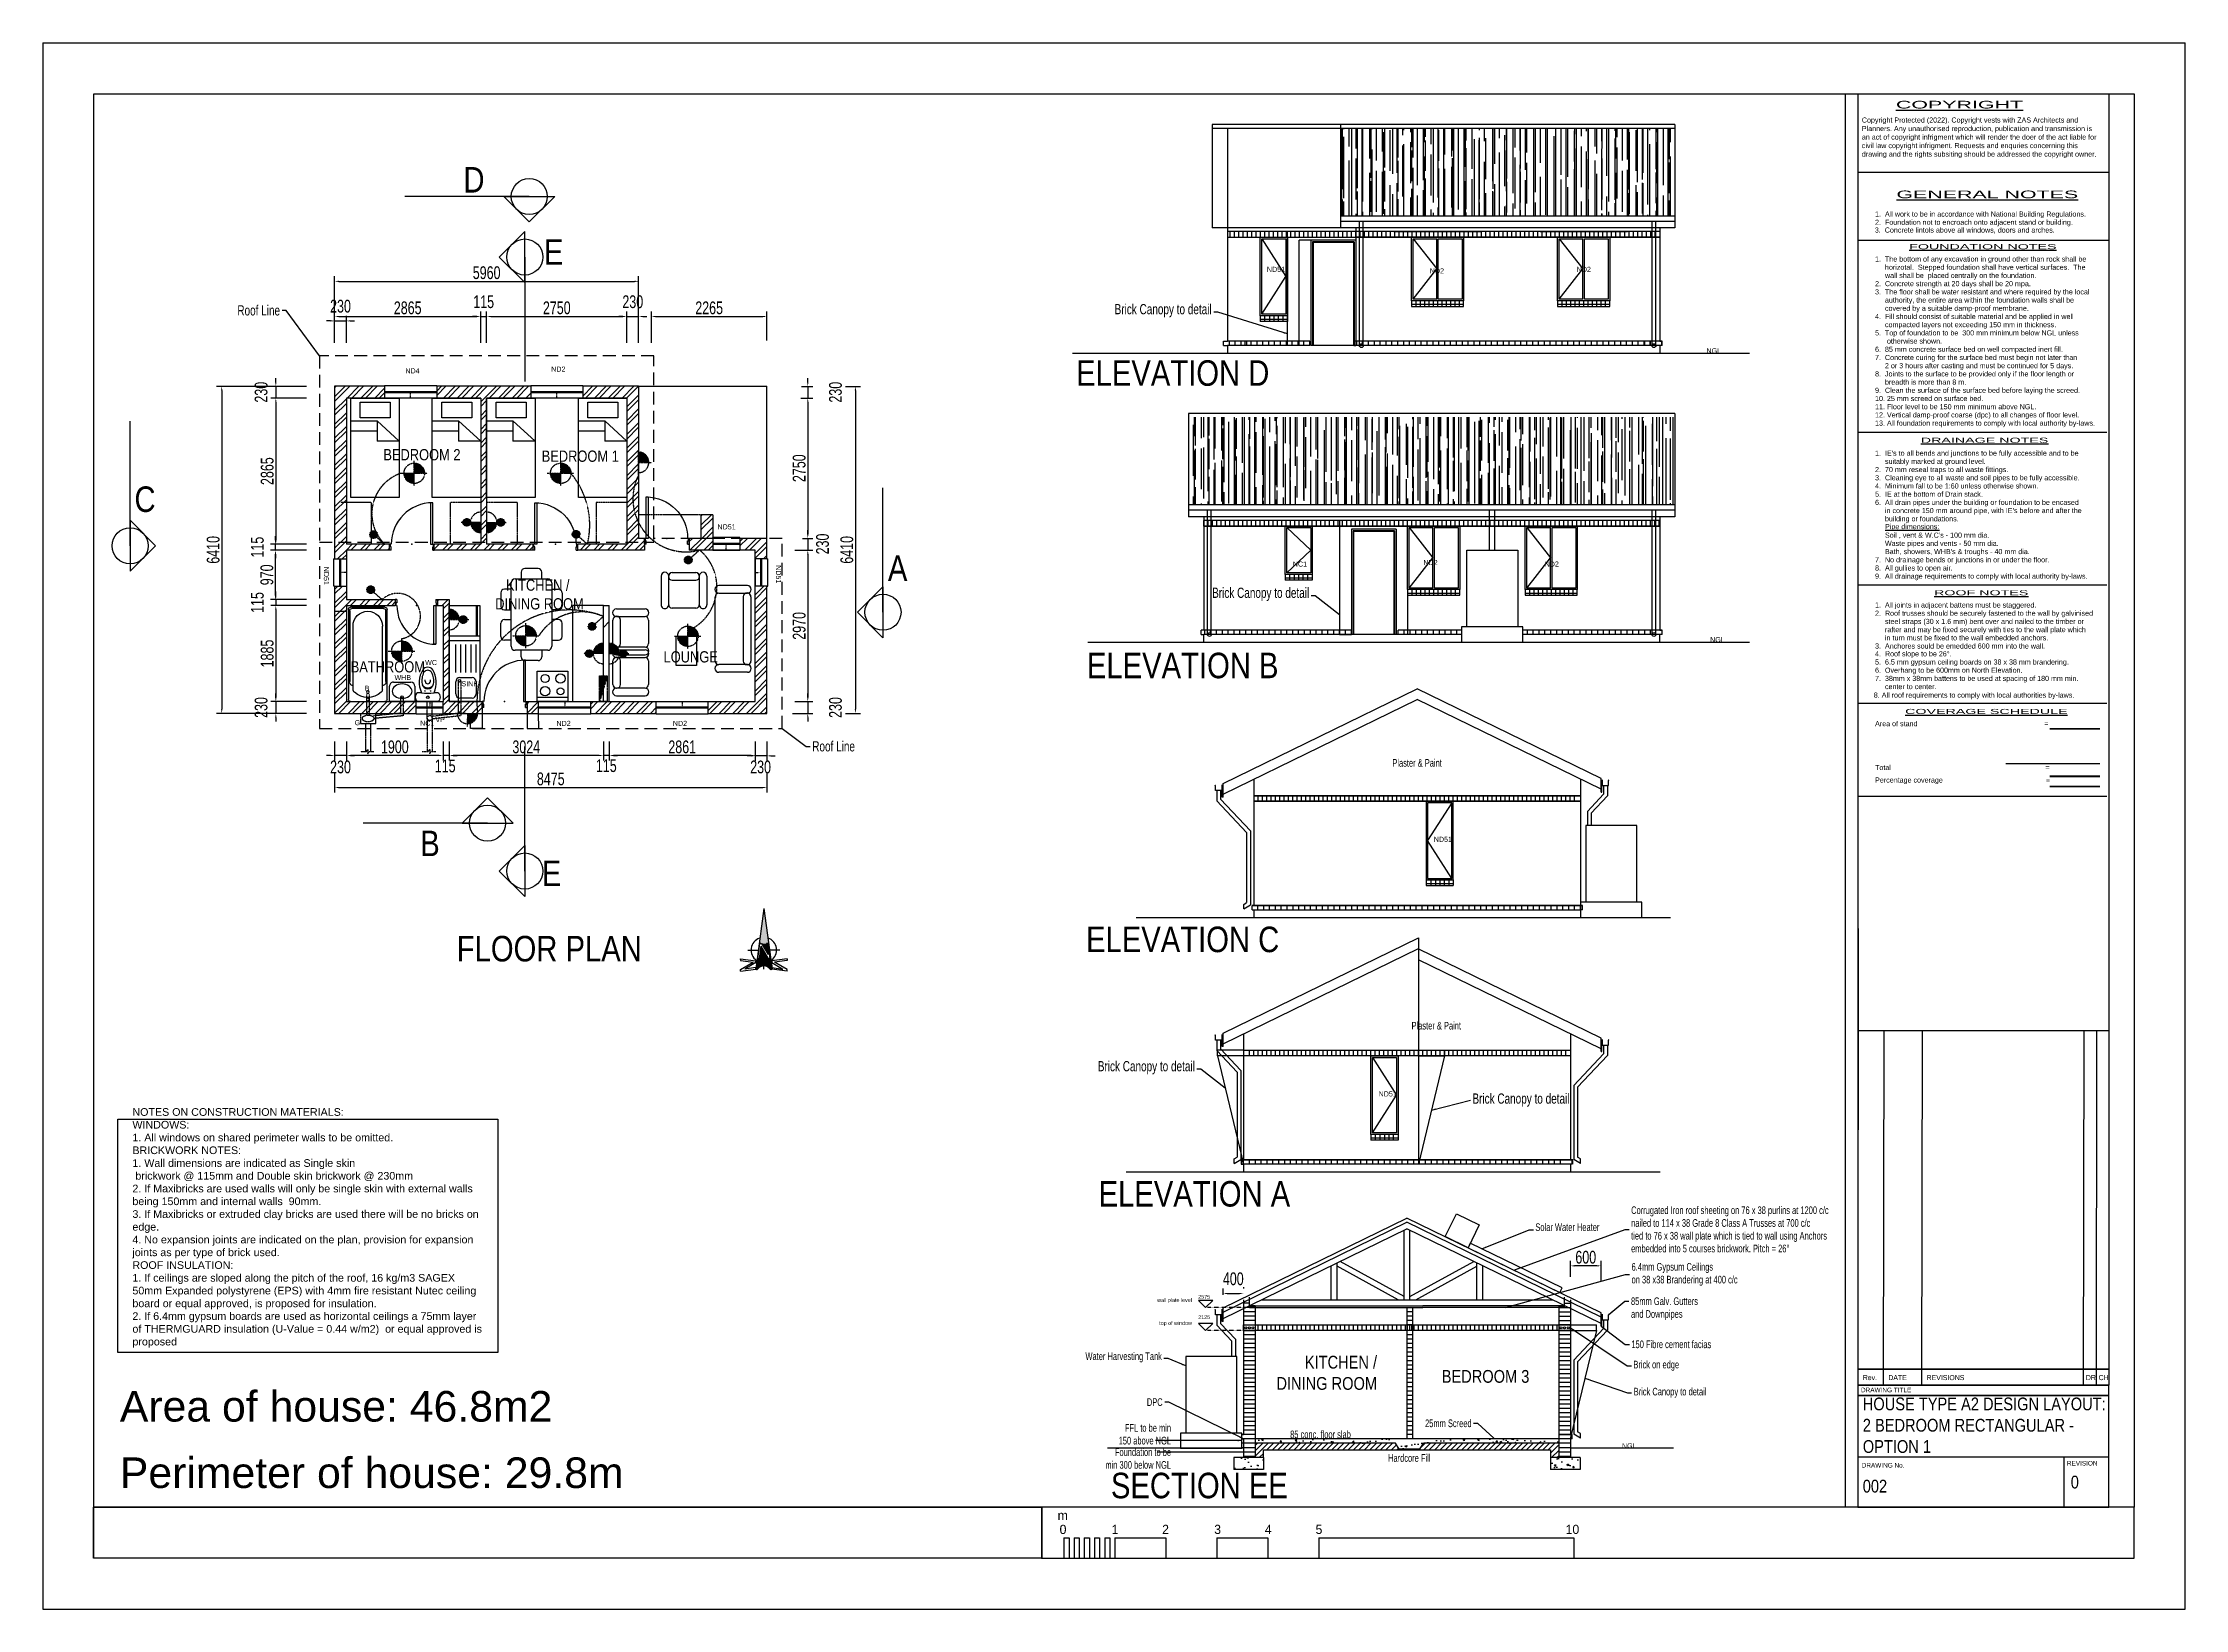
# Model space of a CAD drawing. Header units: millimetres. Extents: x 88 to 42088, y -979 to 29721.
import ezdxf
from ezdxf.enums import TextEntityAlignment as Align

# ---------------------------------------------------------------- set-up
doc = ezdxf.new("R2010")
doc.units = ezdxf.units.MM
for name, pattern in [('DASHED', [0.75, 0.5, -0.25]), ('DASHED2', [0.187, 0.125, -0.062]), ('DOT', [0.25, 0, -0.25])]:
    doc.linetypes.add(name, pattern=pattern)
for name, color, linetype in [('1', 7, 'Continuous'), ('11', 1, 'Continuous'), ('2', 1, 'Continuous'), ('3', 2, 'Continuous'), ('4', 1, 'Continuous'), ('5', 4, 'Continuous'), ('7', 6, 'Continuous'), ('BRICKONEDGE', 5, 'Continuous'), ('DIMS', 5, 'Continuous'), ('DRAIN', 5, 'DASHED'), ('FURNITURE', 5, 'Continuous'), ('HATCH', 1, 'Continuous'), ('lighting', 4, 'DASHED'), ('OUTLINE', 4, 'Continuous'), ('RAIN', 5, 'Continuous'), ('TEXT', 5, 'Continuous'), ('WALL', 1, 'Continuous'), ('WALLCOURSE', 40, 'Continuous'), ('WALLS', 1, 'Continuous'), ('zastitle', 7, 'Continuous')]:
    doc.layers.add(name, color=color, linetype=linetype)
doc.layers.get('FURNITURE').off()
doc.layers.get('WALLCOURSE').off()
doc.styles.add('AERIAL1-25', font='arial.ttf', dxfattribs={"height": 50})
doc.styles.add('AERIAL100', font='arial.ttf', dxfattribs={"height": 100})
doc.styles.add('COMPACT', font='arial.ttf', dxfattribs={"width": 0.7})
doc.styles.add('ROMANS', font='romans', dxfattribs={"height": 120})
doc.styles.add('style1', font='arial.ttf')
doc.dimstyles.new('AERIAL1-50', dxfattribs={"dimscale": 100, "dimtxt": 2.5, "dimasz": 0.8, "dimexe": 1, "dimexo": 2.5, "dimgap": 0.4, "dimtad": 1, "dimdec": 0, "dimzin": 0, "dimdsep": 46, "dimtxsty": 'COMPACT', "dimcen": 0.09, "dimadec": 0, "dimazin": 0, "dimtfac": 1, "dimtdec": 1, "dimtmove": 2, "dimatfit": 3, "dimfxl": 1, "dimtolj": 1, "dimtzin": 0, "dimarcsym": 0})

# ---------------------------------------------------------------- blocks, each defined once
blk = doc.blocks.new('ZASNORTH1')
for p, q in [((-1, 2377), (-251, 502)), ((-1, 2377), (311, 89)), ((-240, 402), (-157, 1001)), ((-173, 402), (-108, 901)), ((-157, 1002), (-114, 1002)), ((-157, 1002), (-91, 1002)), ((-126, 1002), (-151, 1002)), ((181, 402), (-108, 901)), ((-91, 1002), (162, 570)), ((124, 1002), (99, 1002)), ((99, 1002), (162, 570)), ((136, 1002), (105, 1002)), ((163, 1002), (136, 1002)), ((249, 402), (163, 1002)), ((-916, 404), (-317, 322)), ((-916, 378), (-916, 403)), ((-916, 403), (-916, 337)), ((-916, 378), (-916, 366)), ((-916, 337), (-417, 273)), ((-916, -16), (-417, 273)), ((-916, -84), (-316, 1)), ((-316, 255), (-748, 2)), ((-316, 65), (-748, 2)), ((-638, 66), (-746, 2)), ((-626, 750), (-239, 750)), ((-292, 215), (-321, 14)), ((-316, 322), (-316, 278)), ((-316, 322), (-316, 255)), ((-316, 291), (-316, 316)), ((-316, 41), (-316, 65)), ((-316, 28), (-316, 59)), ((-316, 1), (-316, 28)), ((-251, 502), (-292, 219)), ((-292, 214), (-291, 222)), ((-214, 402), (-239, 402)), ((-239, 402), (-173, 402)), ((-214, 402), (-201, 402)), ((0, 0), (0, 249)), ((98, 680), (163, 572)), ((224, 402), (181, 402)), ((211, 402), (193, 402)), ((249, 402), (224, 402)), ((624, 750), (236, 750)), ((249, 2), (249, 2)), ((292, 214), (291, 222)), ((292, 215), (321, 14)), ((311, 90), (323, 13)), ((316, 322), (316, 278)), ((316, 322), (316, 255)), ((316, 291), (316, 316)), ((316, 255), (748, 2)), ((316, 41), (316, 65)), ((316, 65), (748, 2)), ((316, 28), (316, 59)), ((316, 1), (316, 28)), ((916, -84), (316, 1)), ((916, 404), (317, 322)), ((323, 13), (323, 13)), ((323, 13), (323, 13)), ((916, 337), (417, 273)), ((916, -16), (417, 273)), ((638, 66), (746, 2)), ((916, 378), (916, 403)), ((916, 403), (916, 337)), ((916, 378), (916, 366)), ((-916, -59), (-916, -16)), ((-916, -47), (-916, -28)), ((-916, -84), (-916, -59)), ((916, -59), (916, -16)), ((916, -47), (916, -28)), ((916, -84), (916, -59))]:
    blk.add_line(p, q)
for centre, radius, start, end in [((-1, 750), 500, 110.19332, 234.5622), ((-1, 750), 500, 305.68841, 70.0291), ((-284, 22), 38.3, 191.87089, 191.87089), ((-284, 22), 38.3, 193.22926, 327.87977), ((-1, -186), 313, 36.8699, 143.1301), ((284, 22), 38.3, 348.12911, 348.12911), ((282, 32), 45.1, 221.94782, 334.84498)]:
    blk.add_arc(centre, radius, start, end)
for points in [[(187, 1002), (-187, 1002), (-2, 2372), (-187, 1002)], [(2, 2377), (186, 1009), (-183, 1009), (2, 2377)], [(-240, 402), (-265, 402), (-157, 1002), (-185, 1002)], [(181, 402), (-172, 402), (-108, 899), (-174, 402)], [(100, 1002), (-93, 1002), (161, 575), (-93, 1002)], [(186, 1002), (269, 402), (163, 1002), (249, 402)], [(-305, 128), (-321, 13), (-143, 128), (-242, 13)], [(-321, 14), (-314, -1), (-319, 8), (-316, 1)], [(-304, -10), (-321, 14), (-308, -7), (-314, -1)], [(-321, 13), (-304, -10), (-242, 13), (-257, -5)], [(269, 402), (306, 128), (-265, 402), (-305, 128)], [(-154, 96), (-181, 88), (-221, 38), (-179, 91)], [(-105, 109), (-149, 91), (-154, 96), (-197, 59)], [(-70, 120), (-177, 89), (-162, 109), (-179, 89)], [(-144, 130), (-162, 109), (-16, 128), (-162, 108)], [(1, 128), (69, 122), (55, 130), (69, 122)], [(30, 125), (66, 121), (54, 126), (66, 121)], [(45, 124), (77, 118), (69, 122), (77, 118)], [(111, 106), (51, 129), (68, 137), (51, 129)], [(100, 110), (58, 124), (69, 123), (58, 124)], [(83, 115), (58, 122), (66, 122), (58, 122)], [(306, 128), (323, 13), (60, 129), (323, 13)], [(139, 94), (145, 91), (139, 95), (145, 93)], [(195, 58), (163, 81), (168, 82), (139, 94)], [(177, 72), (164, 80), (166, 81), (152, 87)], [(323, 13), (278, -13), (166, 83), (278, -13)], [(241, 12), (225, 31), (228, 32), (207, 48)], [(278, -13), (246, 5), (227, 32), (246, 5)], [(278, -13), (271, -11), (246, 5), (271, -11)], [(267, -9), (267, -9), (247, 5), (247, 4)], [(258, -6), (252, -1), (247, 4), (252, -1)], [(270, -11), (258, -6), (247, 4), (258, -6)], [(323, 13), (307, -6), (278, -13), (307, -6)], [(309, 7), (309, 2), (278, -13), (309, 2)], [(304, -10), (321, 14), (308, -7), (314, -1)], [(323, 13), (316, 3), (307, -6), (316, 3)], [(316, 3), (312, -2), (307, -6), (312, -2)], [(316, 2), (314, 0), (312, -2), (314, 0)], [(321, 14), (314, -1), (319, 8), (316, 1)], [(-282, -16), (-293, -15), (-282, -8), (-304, -10)], [(-293, -15), (-298, -13), (-304, -9), (-304, -10)], [(-282, -16), (-289, -16), (-293, -14), (-293, -15)], [(-257, -5), (-265, -11), (-282, -8), (-282, -16)], [(-265, -11), (-274, -15), (-282, -11), (-282, -16)], [(-274, -15), (-279, -16), (-282, -15), (-282, -16)], [(-266, -11), (-269, -13), (-274, -11), (-274, -15)], [(-257, -5), (-261, -8), (-265, -7), (-265, -11)], [(271, -11), (264, -9), (258, -6), (264, -9)], [(265, -11), (274, -15), (282, -11), (282, -16)], [(266, -11), (269, -13), (274, -11), (274, -15)], [(278, -12), (277, -12), (269, -4), (268, -4)], [(274, -15), (279, -16), (282, -15), (282, -16)], [(295, -11), (278, -13), (287, -13), (278, -13)], [(307, -6), (295, -11), (279, -13), (295, -11)], [(282, -16), (293, -15), (282, -8), (304, -10)], [(282, -16), (289, -16), (293, -14), (293, -15)], [(293, -15), (298, -13), (304, -9), (304, -10)], [(307, -6), (301, -9), (295, -11), (301, -9)], [(312, -2), (310, -4), (307, -6), (310, -4)], [(309, -4), (307, -6), (309, -4), (307, -5)], [(310, -4), (308, -5), (307, -6), (308, -5)]]:
    blk.add_solid(points)
blk = doc.blocks.new('*D25')
at = {"layer": 'DEFPOINTS', "color": 0, "transparency": 16777216}
for p in [(5382, 22989), (3595, 16579), (5382, 16579)]:
    blk.add_point(p, dxfattribs=at)
at = {"layer": 'DIMS', "color": 0, "lineweight": -2, "transparency": 16777216}
for p, q in [((5132, 22989), (3495, 22989)), ((3595, 22909), (3595, 16659)), ((5132, 16579), (3495, 16579))]:
    blk.add_line(p, q, dxfattribs=at)
at = {"layer": 'DIMS', "color": 0, "transparency": 16777216}
for points in [[(3582, 22909), (3609, 22909), (3595, 22989)], [(3582, 16659), (3609, 16659), (3595, 16579)]]:
    blk.add_solid(points, dxfattribs=at)
at = {"layer": 'DIMS', "color": 0, "transparency": 16777216, "insert": (3428, 19784), "char_height": 250, "attachment_point": 5, "rotation": 90, "style": 'COMPACT'}
blk.add_mtext('\\A1;6410', dxfattribs=at)
blk = doc.blocks.new('*D26')
at = {"layer": 'DEFPOINTS', "color": 0, "transparency": 16777216}
for p in [(5509, 22759), (4656, 19894), (5509, 19894)]:
    blk.add_point(p, dxfattribs=at)
at = {"layer": 'DIMS', "color": 0, "lineweight": -2, "transparency": 16777216}
for p, q in [((5259, 22759), (4556, 22759)), ((4656, 22679), (4656, 19974)), ((5259, 19894), (4556, 19894))]:
    blk.add_line(p, q, dxfattribs=at)
at = {"layer": 'DIMS', "color": 0, "transparency": 16777216}
for points in [[(4642, 22679), (4669, 22679), (4656, 22759)], [(4642, 19974), (4669, 19974), (4656, 19894)]]:
    blk.add_solid(points, dxfattribs=at)
at = {"layer": 'DIMS', "color": 0, "transparency": 16777216, "insert": (4488, 21327), "char_height": 250, "attachment_point": 5, "rotation": 90, "style": 'COMPACT'}
blk.add_mtext('\\A1;2865', dxfattribs=at)
blk = doc.blocks.new('*D27')
at = {"layer": 'DEFPOINTS', "color": 0, "transparency": 16777216}
for p in [(15576, 22989), (15576, 16579), (16018, 16579)]:
    blk.add_point(p, dxfattribs=at)
at = {"layer": 'DIMS', "color": 0, "lineweight": -2, "transparency": 16777216}
for p, q in [((15826, 22989), (16118, 22989)), ((16018, 22909), (16018, 16659)), ((15826, 16579), (16118, 16579))]:
    blk.add_line(p, q, dxfattribs=at)
at = {"layer": 'DIMS', "color": 0, "transparency": 16777216}
for points in [[(16005, 22909), (16032, 22909), (16018, 22989)], [(16005, 16659), (16032, 16659), (16018, 16579)]]:
    blk.add_solid(points, dxfattribs=at)
at = {"layer": 'DIMS', "color": 0, "transparency": 16777216, "insert": (15851, 19784), "char_height": 250, "attachment_point": 5, "rotation": 90, "style": 'COMPACT'}
blk.add_mtext('\\A1;6410', dxfattribs=at)
blk = doc.blocks.new('*D28')
at = {"layer": 'DEFPOINTS', "color": 0, "transparency": 16777216}
for p in [(14699, 22759), (14729, 20009), (15085, 20009)]:
    blk.add_point(p, dxfattribs=at)
at = {"layer": 'DIMS', "color": 0, "lineweight": -2, "transparency": 16777216}
for p, q in [((14949, 22759), (15185, 22759)), ((15085, 22679), (15085, 20089)), ((14979, 20009), (15185, 20009))]:
    blk.add_line(p, q, dxfattribs=at)
at = {"layer": 'DIMS', "color": 0, "transparency": 16777216}
for points in [[(15072, 22679), (15098, 22679), (15085, 22759)], [(15072, 20089), (15098, 20089), (15085, 20009)]]:
    blk.add_solid(points, dxfattribs=at)
at = {"layer": 'DIMS', "color": 0, "transparency": 16777216, "insert": (14917, 21384), "char_height": 250, "attachment_point": 5, "rotation": 90, "style": 'COMPACT'}
blk.add_mtext('\\A1;2750', dxfattribs=at)
blk = doc.blocks.new('813X115LHD')
for p, q in [((0, -115), (0, 0)), ((877, -115), (877, 0))]:
    blk.add_line(p, q)
at = {"layer": '3'}
for p, q in [((805, 813), (805, 0)), ((845, 813), (805, 813)), ((845, 0), (845, 813)), ((17, 0), (0, 0)), ((17, -50), (17, 0)), ((805, 0), (845, 0)), ((845, 0), (845, 22)), ((860, -50), (860, 0)), ((860, 0), (877, 0)), ((32, -115), (0, -115)), ((32, -50), (17, -50)), ((32, -115), (32, -50)), ((845, -115), (845, -50)), ((845, -50), (860, -50)), ((845, -115), (877, -115))]:
    blk.add_line(p, q, dxfattribs=at)
blk.add_arc((845, 0), 813, 90, 180, dxfattribs=at)
blk.add_point((438, 0), dxfattribs=at)
blk = doc.blocks.new('LC6TABLE')
at = {"layer": '7'}
for p, q in [((399, 400), (399, 530)), ((471, 602), (732, 602)), ((804, 530), (804, 400)), ((994, 530), (994, 400)), ((1327, 602), (1066, 602)), ((1399, 400), (1399, 530)), ((0, -130), (0, 130)), ((72, 202), (202, 202)), ((202, -320), (202, 320)), ((282, 400), (1522, 400)), ((1602, 320), (1602, -320)), ((1733, 202), (1602, 202)), ((1805, -130), (1805, 130)), ((202, -202), (72, -202)), ((1522, -400), (282, -400)), ((399, -400), (399, -530)), ((804, -530), (804, -400)), ((994, -530), (994, -400)), ((1399, -400), (1399, -530)), ((1602, -202), (1733, -202)), ((471, -602), (732, -602)), ((1327, -602), (1066, -602))]:
    blk.add_line(p, q, dxfattribs=at)
for centre, radius, start, end in [((471, 530), 72, 90, 180), ((732, 530), 72, 0, 90), ((1066, 530), 72, 90, 180), ((1327, 530), 72, 0, 90), ((72, 130), 72, 90, 180), ((282, 320), 80, 90, 180), ((1522, 320), 80, 0, 90), ((1733, 130), 72, 0, 90), ((72, -130), 72, 180, 270), ((282, -320), 80, 180, 270), ((1522, -320), 80, 270, 0), ((1733, -130), 72, 270, 0), ((471, -530), 72, 180, 270), ((732, -530), 72, 270, 0), ((1066, -530), 72, 180, 270), ((1327, -530), 72, 270, 0)]:
    blk.add_arc(centre, radius, start, end, dxfattribs=at)
blk = doc.blocks.new('*D29')
at = {"layer": 'DEFPOINTS', "color": 0, "transparency": 16777216}
for p in [(5809, 15655), (14284, 15655), (14284, 15125)]:
    blk.add_point(p, dxfattribs=at)
at = {"layer": 'DIMS', "color": 0, "lineweight": -2, "transparency": 16777216}
for p, q in [((5809, 15405), (5809, 15025)), ((5889, 15125), (14204, 15125)), ((14284, 15405), (14284, 15025))]:
    blk.add_line(p, q, dxfattribs=at)
at = {"layer": 'DIMS', "color": 0, "transparency": 16777216}
for points in [[(5889, 15138), (5889, 15112), (5809, 15125)], [(14204, 15138), (14204, 15112), (14284, 15125)]]:
    blk.add_solid(points, dxfattribs=at)
at = {"layer": 'DIMS', "color": 0, "transparency": 16777216, "insert": (10046, 15293), "char_height": 250, "attachment_point": 5, "style": 'COMPACT'}
blk.add_mtext('\\A1;8475', dxfattribs=at)
blk = doc.blocks.new('*D30')
at = {"layer": 'DEFPOINTS', "color": 0, "transparency": 16777216}
for p in [(8054, 16279), (11078, 16279), (8054, 15753)]:
    blk.add_point(p, dxfattribs=at)
at = {"layer": 'DIMS', "color": 0, "lineweight": -2, "transparency": 16777216}
for p, q in [((8054, 16029), (8054, 15653)), ((11078, 16029), (11078, 15653)), ((10998, 15753), (8134, 15753))]:
    blk.add_line(p, q, dxfattribs=at)
at = {"layer": 'DIMS', "color": 0, "transparency": 16777216}
for points in [[(8134, 15766), (8134, 15740), (8054, 15753)], [(10998, 15766), (10998, 15740), (11078, 15753)]]:
    blk.add_solid(points, dxfattribs=at)
at = {"layer": 'DIMS', "color": 0, "transparency": 16777216, "insert": (9566, 15921), "char_height": 250, "attachment_point": 5, "style": 'COMPACT'}
blk.add_mtext('\\A1;3024', dxfattribs=at)
blk = doc.blocks.new('*D31')
at = {"layer": 'DEFPOINTS', "color": 0, "transparency": 16777216}
for p in [(5809, 16279), (6039, 16279), (5809, 15753)]:
    blk.add_point(p, dxfattribs=at)
at = {"layer": 'DIMS', "color": 0, "lineweight": -2, "transparency": 16777216}
for p, q in [((5809, 16029), (5809, 15653)), ((6039, 16029), (6039, 15653)), ((5729, 15753), (5649, 15753)), ((6039, 15753), (5809, 15753)), ((6119, 15753), (6199, 15753))]:
    blk.add_line(p, q, dxfattribs=at)
at = {"layer": 'DIMS', "color": 0, "transparency": 16777216}
for points in [[(5729, 15766), (5729, 15740), (5809, 15753)], [(6119, 15766), (6119, 15740), (6039, 15753)]]:
    blk.add_solid(points, dxfattribs=at)
at = {"layer": 'DIMS', "color": 0, "transparency": 16777216, "insert": (5924, 15527), "char_height": 250, "attachment_point": 5, "style": 'COMPACT'}
blk.add_mtext('\\A1;230', dxfattribs=at)
blk = doc.blocks.new('*D32')
at = {"layer": 'DEFPOINTS', "color": 0, "transparency": 16777216}
for p in [(6039, 16279), (7939, 16279), (6039, 15753)]:
    blk.add_point(p, dxfattribs=at)
at = {"layer": 'DIMS', "color": 0, "lineweight": -2, "transparency": 16777216}
for p, q in [((6039, 16029), (6039, 15653)), ((7939, 16029), (7939, 15653)), ((7859, 15753), (6119, 15753))]:
    blk.add_line(p, q, dxfattribs=at)
at = {"layer": 'DIMS', "color": 0, "transparency": 16777216}
for points in [[(6119, 15766), (6119, 15740), (6039, 15753)], [(7859, 15766), (7859, 15740), (7939, 15753)]]:
    blk.add_solid(points, dxfattribs=at)
at = {"layer": 'DIMS', "color": 0, "transparency": 16777216, "insert": (6989, 15921), "char_height": 250, "attachment_point": 5, "style": 'COMPACT'}
blk.add_mtext('\\A1;1900', dxfattribs=at)
blk = doc.blocks.new('*D33')
at = {"layer": 'DEFPOINTS', "color": 0, "transparency": 16777216}
for p in [(7939, 16279), (8054, 16279), (7939, 15753)]:
    blk.add_point(p, dxfattribs=at)
at = {"layer": 'DIMS', "color": 0, "lineweight": -2, "transparency": 16777216}
for p, q in [((7939, 16029), (7939, 15653)), ((8054, 16029), (8054, 15653)), ((7859, 15753), (7779, 15753)), ((8054, 15753), (7939, 15753)), ((8134, 15753), (8214, 15753))]:
    blk.add_line(p, q, dxfattribs=at)
at = {"layer": 'DIMS', "color": 0, "transparency": 16777216}
for points in [[(7859, 15766), (7859, 15740), (7939, 15753)], [(8134, 15766), (8134, 15740), (8054, 15753)]]:
    blk.add_solid(points, dxfattribs=at)
at = {"layer": 'DIMS', "color": 0, "transparency": 16777216, "insert": (7976, 15547), "char_height": 250, "attachment_point": 5, "style": 'COMPACT'}
blk.add_mtext('\\A1;115', dxfattribs=at)
blk = doc.blocks.new('SAN-BTH2')
at = {"layer": '5'}
for p, q in [((-1808, 0), (-42, 0)), ((-1850, -718), (-1850, -42)), ((-1824, -691), (-1824, -68)), ((-1782, -26), (-394, -26)), ((-235, -91), (-1482, -91)), ((0, -42), (0, -718)), ((-42, -760), (-1808, -760)), ((-394, -733), (-1782, -733)), ((-235, -668), (-1482, -668))]:
    blk.add_line(p, q, dxfattribs=at)
for centre in [(-184, -380), (-43, -380)]:
    blk.add_circle(centre, 26.3, dxfattribs=at)
for centre, radius, start, end in [((-1808, -42), 42, 90, 180), ((-42, -42), 42, 0, 90), ((0, 0), 0.25, 360, 90), ((-1782, -68), 42, 90, 180), ((-1482, -380), 289, 90, 270), ((-383, -93), 68, 1.8396, 99.0881), ((-250, -185), 94.6, 45.3705, 81.4994), ((-477, -380), 394, 318.1897, 41.8103), ((-1808, -718), 42, 180, 270), ((-1782, -691), 42, 180, 270), ((-383, -666), 68, 260.9119, 358.1604), ((-250, -575), 94.6, 278.5006, 314.6295), ((-42, -718), 42, 270, 360)]:
    blk.add_arc(centre, radius, start, end, dxfattribs=at)
blk = doc.blocks.new('*D34')
at = {"layer": 'DEFPOINTS', "color": 0, "transparency": 16777216}
for p in [(5509, 18694), (4656, 16809), (5509, 16809)]:
    blk.add_point(p, dxfattribs=at)
at = {"layer": 'DIMS', "color": 0, "lineweight": -2, "transparency": 16777216}
for p, q in [((5259, 18694), (4556, 18694)), ((4656, 18614), (4656, 16889)), ((5259, 16809), (4556, 16809))]:
    blk.add_line(p, q, dxfattribs=at)
at = {"layer": 'DIMS', "color": 0, "transparency": 16777216}
for points in [[(4642, 18614), (4669, 18614), (4656, 18694)], [(4642, 16889), (4669, 16889), (4656, 16809)]]:
    blk.add_solid(points, dxfattribs=at)
at = {"layer": 'DIMS', "color": 0, "transparency": 16777216, "insert": (4488, 17752), "char_height": 250, "attachment_point": 5, "rotation": 90, "style": 'COMPACT'}
blk.add_mtext('\\A1;1885', dxfattribs=at)
blk = doc.blocks.new('*D35')
at = {"layer": 'DEFPOINTS', "color": 0, "transparency": 16777216}
for p in [(5509, 16809), (4656, 16579), (5509, 16579)]:
    blk.add_point(p, dxfattribs=at)
at = {"layer": 'DIMS', "color": 0, "lineweight": -2, "transparency": 16777216}
for p, q in [((5259, 16809), (4556, 16809)), ((4656, 16889), (4656, 16969)), ((4656, 16809), (4656, 16579)), ((5259, 16579), (4556, 16579)), ((4656, 16499), (4656, 16419))]:
    blk.add_line(p, q, dxfattribs=at)
at = {"layer": 'DIMS', "color": 0, "transparency": 16777216}
for points in [[(4642, 16889), (4669, 16889), (4656, 16809)], [(4642, 16499), (4669, 16499), (4656, 16579)]]:
    blk.add_solid(points, dxfattribs=at)
at = {"layer": 'DIMS', "color": 0, "transparency": 16777216, "insert": (4368, 16694), "char_height": 250, "attachment_point": 5, "rotation": 90, "style": 'COMPACT'}
blk.add_mtext('\\A1;230', dxfattribs=at)
blk = doc.blocks.new('*D36')
at = {"layer": 'DEFPOINTS', "color": 0, "transparency": 16777216}
for p in [(4649, 19894), (5509, 19894), (5509, 19779)]:
    blk.add_point(p, dxfattribs=at)
at = {"layer": 'DIMS', "color": 0, "lineweight": -2, "transparency": 16777216}
for p, q in [((5259, 19894), (4549, 19894)), ((5259, 19779), (4549, 19779)), ((4649, 19974), (4649, 20054)), ((4649, 19779), (4649, 19894)), ((4649, 19699), (4649, 19619))]:
    blk.add_line(p, q, dxfattribs=at)
at = {"layer": 'DIMS', "color": 0, "transparency": 16777216}
for points in [[(4636, 19974), (4662, 19974), (4649, 19894)], [(4636, 19699), (4662, 19699), (4649, 19779)]]:
    blk.add_solid(points, dxfattribs=at)
at = {"layer": 'DIMS', "color": 0, "transparency": 16777216, "insert": (4295, 19837), "char_height": 250, "attachment_point": 5, "rotation": 90, "style": 'COMPACT'}
blk.add_mtext('\\A1;115', dxfattribs=at)
blk = doc.blocks.new('*D37')
at = {"layer": 'DEFPOINTS', "color": 0, "transparency": 16777216}
for p in [(4649, 19779), (5509, 19779), (5509, 18809)]:
    blk.add_point(p, dxfattribs=at)
at = {"layer": 'DIMS', "color": 0, "lineweight": -2, "transparency": 16777216}
for p, q in [((5259, 19779), (4549, 19779)), ((4649, 18889), (4649, 19699)), ((5259, 18809), (4549, 18809))]:
    blk.add_line(p, q, dxfattribs=at)
at = {"layer": 'DIMS', "color": 0, "transparency": 16777216}
for points in [[(4636, 19699), (4662, 19699), (4649, 19779)], [(4636, 18889), (4662, 18889), (4649, 18809)]]:
    blk.add_solid(points, dxfattribs=at)
at = {"layer": 'DIMS', "color": 0, "transparency": 16777216, "insert": (4481, 19294), "char_height": 250, "attachment_point": 5, "rotation": 90, "style": 'COMPACT'}
blk.add_mtext('\\A1;970', dxfattribs=at)
blk = doc.blocks.new('*D38')
at = {"layer": 'DEFPOINTS', "color": 0, "transparency": 16777216}
for p in [(4656, 18694), (5509, 18809), (5509, 18694)]:
    blk.add_point(p, dxfattribs=at)
at = {"layer": 'DIMS', "color": 0, "lineweight": -2, "transparency": 16777216}
for p, q in [((4656, 18889), (4656, 18969)), ((5259, 18809), (4556, 18809)), ((5259, 18694), (4556, 18694)), ((4656, 18809), (4656, 18694)), ((4656, 18614), (4656, 18534))]:
    blk.add_line(p, q, dxfattribs=at)
at = {"layer": 'DIMS', "color": 0, "transparency": 16777216}
for points in [[(4642, 18889), (4669, 18889), (4656, 18809)], [(4642, 18614), (4669, 18614), (4656, 18694)]]:
    blk.add_solid(points, dxfattribs=at)
at = {"layer": 'DIMS', "color": 0, "transparency": 16777216, "insert": (4295, 18752), "char_height": 250, "attachment_point": 5, "rotation": 90, "style": 'COMPACT'}
blk.add_mtext('\\A1;115', dxfattribs=at)
blk = doc.blocks.new('762X115RHD')
for p, q in [((0, 0), (0, 115)), ((826, 0), (826, 115))]:
    blk.add_line(p, q)
at = {"layer": '3'}
for p, q in [((17, 115), (0, 115)), ((32, 0), (0, 0)), ((17, 115), (17, 65)), ((32, 65), (17, 65)), ((32, 0), (32, 65)), ((794, 0), (794, 65)), ((794, 65), (809, 65)), ((794, 0), (826, 0)), ((809, 115), (809, 65)), ((809, 115), (826, 115))]:
    blk.add_line(p, q, dxfattribs=at)
blk.add_lwpolyline([(32, 115), (32, 877), (72, 877), (72, 115)], close=True, dxfattribs=at)
blk.add_arc((32, 115), 762, 0, 90, dxfattribs=at)
blk.add_point((413, 115), dxfattribs=at)
blk = doc.blocks.new('ELLIPSE')
blk.add_circle((0.5, 0.5), 0.5)
blk = doc.blocks.new('SAN-WHB')
at = {"layer": '5'}
for p, q in [((-250, -300), (-250, 0)), ((-250, 0), (250, 0)), ((170, -380), (-170, -380)), ((250, 0), (250, -300))]:
    blk.add_line(p, q, dxfattribs=at)
blk.add_circle((1, -93), 20.8, dxfattribs=at)
for centre, start, end in [((-170, -300), 180, 270), ((170, -300), 270, 0)]:
    blk.add_arc(centre, 80, start, end, dxfattribs=at)
at = {"layer": '5', "xscale": 389.1183729797714, "yscale": -285.3534735184979, "zscale": 1000}
blk.add_blockref('ELLIPSE', (-194, -62), dxfattribs=at)
blk = doc.blocks.new('SAN-WC1')
at = {"layer": '5'}
for p, q in [((0, -200), (0, 200)), ((175, 125), (175, 200)), ((400, 50), (425, 50)), ((175, -200), (175, -125)), ((400, -50), (425, -50))]:
    blk.add_line(p, q, dxfattribs=at)
for centre, radius in [((86, 0), 25), ((208, 57), 5.5), ((208, -54), 5.5)]:
    blk.add_circle(centre, radius, dxfattribs=at)
for centre, radius, start, end in [((87, 140), 106, 34.4158, 145.5842), ((850, 0), 686, 169.5085, 190.4915), ((376, -317), 485, 59.1592, 114.4811), ((364, 0), 113, 98.1921, 261.8079), ((413, 0), 140, 129.7721, 230.2279), ((409, -222), 340, 60.8495, 100.4472), ((400, 0), 50, 90, 270), ((525, 0), 90.1, 303.6901, 56.3099), ((550, 0), 125, 306.8699, 53.1301), ((87, -140), 106, 214.4158, 325.5842), ((376, 317), 485, 245.5189, 300.8408), ((409, 222), 340, 259.5528, 299.1505)]:
    blk.add_arc(centre, radius, start, end, dxfattribs=at)
blk = doc.blocks.new('SAN-SNK')
at = {"layer": '5'}
for p, q in [((0, -600), (0, 0)), ((0, 0), (1200, 0)), ((1200, 0), (1200, -600)), ((70, -450), (70, -210)), ((150, -130), (390, -130)), ((470, -210), (470, -450)), ((570, -130), (1120, -130)), ((570, -230), (1120, -230)), ((570, -330), (1120, -330)), ((1200, -600), (0, -600)), ((390, -530), (150, -530)), ((570, -430), (1120, -430)), ((570, -530), (1120, -530))]:
    blk.add_line(p, q, dxfattribs=at)
blk.add_circle((409, -201), 25, dxfattribs=at)
for centre, start, end in [((150, -210), 90, 180), ((390, -210), 0, 90), ((150, -450), 180, 270), ((390, -450), 270, 0)]:
    blk.add_arc(centre, 80, start, end, dxfattribs=at)
blk = doc.blocks.new('*D39')
at = {"layer": 'DEFPOINTS', "color": 0, "transparency": 16777216}
for p in [(11078, 16279), (11193, 16279), (11078, 15753)]:
    blk.add_point(p, dxfattribs=at)
at = {"layer": 'DIMS', "color": 0, "lineweight": -2, "transparency": 16777216}
for p, q in [((11078, 16029), (11078, 15653)), ((11193, 16029), (11193, 15653)), ((10998, 15753), (10918, 15753)), ((11193, 15753), (11078, 15753)), ((11273, 15753), (11353, 15753))]:
    blk.add_line(p, q, dxfattribs=at)
at = {"layer": 'DIMS', "color": 0, "transparency": 16777216}
for points in [[(10998, 15766), (10998, 15740), (11078, 15753)], [(11273, 15766), (11273, 15740), (11193, 15753)]]:
    blk.add_solid(points, dxfattribs=at)
at = {"layer": 'DIMS', "color": 0, "transparency": 16777216, "insert": (11135, 15553), "char_height": 250, "attachment_point": 5, "style": 'COMPACT'}
blk.add_mtext('\\A1;115', dxfattribs=at)
blk = doc.blocks.new('*D40')
at = {"layer": 'DEFPOINTS', "color": 0, "transparency": 16777216}
for p in [(11193, 16279), (14054, 16279), (11193, 15753)]:
    blk.add_point(p, dxfattribs=at)
at = {"layer": 'DIMS', "color": 0, "lineweight": -2, "transparency": 16777216}
for p, q in [((11193, 16029), (11193, 15653)), ((14054, 16029), (14054, 15653)), ((13974, 15753), (11273, 15753))]:
    blk.add_line(p, q, dxfattribs=at)
at = {"layer": 'DIMS', "color": 0, "transparency": 16777216}
for points in [[(11273, 15766), (11273, 15740), (11193, 15753)], [(13974, 15766), (13974, 15740), (14054, 15753)]]:
    blk.add_solid(points, dxfattribs=at)
at = {"layer": 'DIMS', "color": 0, "transparency": 16777216, "insert": (12623, 15921), "char_height": 250, "attachment_point": 5, "style": 'COMPACT'}
blk.add_mtext('\\A1;2861', dxfattribs=at)
blk = doc.blocks.new('*D41')
at = {"layer": 'DEFPOINTS', "color": 0, "transparency": 16777216}
for p in [(14054, 16279), (14284, 16279), (14054, 15746)]:
    blk.add_point(p, dxfattribs=at)
at = {"layer": 'DIMS', "color": 0, "lineweight": -2, "transparency": 16777216}
for p, q in [((14054, 16029), (14054, 15646)), ((14284, 16029), (14284, 15646)), ((13974, 15746), (13894, 15746)), ((14284, 15746), (14054, 15746)), ((14364, 15746), (14444, 15746))]:
    blk.add_line(p, q, dxfattribs=at)
at = {"layer": 'DIMS', "color": 0, "transparency": 16777216}
for points in [[(13974, 15760), (13974, 15733), (14054, 15746)], [(14364, 15760), (14364, 15733), (14284, 15746)]]:
    blk.add_solid(points, dxfattribs=at)
at = {"layer": 'DIMS', "color": 0, "transparency": 16777216, "insert": (14160, 15527), "char_height": 250, "attachment_point": 5, "style": 'COMPACT'}
blk.add_mtext('\\A1;230', dxfattribs=at)
blk = doc.blocks.new('FUR-4')
at = {"layer": '7'}
for p, q in [((70, 450), (630, 450)), ((0, -230), (0, 230)), ((70, 300), (630, 300)), ((150, -230), (150, 230)), ((700, 230), (700, -230)), ((630, -300), (70, -300)), ((70, -450), (630, -450))]:
    blk.add_line(p, q, dxfattribs=at)
for centre, radius, start, end in [((70, 375), 75, 90, 270), ((630, 375), 75, 270, 90), ((75, 230), 75, 0, 180), ((70, 230), 70, 90, 180), ((630, 230), 70, 0, 90), ((70, -375), 75, 90, 270), ((75, -230), 75, 180, 360), ((70, -230), 70, 180, 270), ((630, -230), 70, 270, 0), ((630, -375), 75, 270, 90)]:
    blk.add_arc(centre, radius, start, end, dxfattribs=at)
blk = doc.blocks.new('FUR-5')
at = {"layer": '7'}
for p, q in [((70, 850), (630, 850)), ((0, -630), (0, 630)), ((70, 700), (630, 700)), ((150, -630), (150, 630)), ((700, 630), (700, -630)), ((630, -700), (70, -700)), ((70, -850), (630, -850))]:
    blk.add_line(p, q, dxfattribs=at)
for centre, radius, start, end in [((70, 775), 75, 90, 270), ((630, 775), 75, 270, 90), ((75, 630), 75, 0, 180), ((70, 630), 70, 90, 180), ((630, 630), 70, 0, 90), ((70, -775), 75, 90, 270), ((75, -630), 75, 180, 360), ((70, -630), 70, 180, 270), ((630, -630), 70, 270, 0), ((630, -775), 75, 270, 90)]:
    blk.add_arc(centre, radius, start, end, dxfattribs=at)
blk = doc.blocks.new('*D42')
at = {"layer": 'DEFPOINTS', "color": 0, "transparency": 16777216}
for p in [(14584, 19779), (14584, 16809), (15085, 16809)]:
    blk.add_point(p, dxfattribs=at)
at = {"layer": 'DIMS', "color": 0, "lineweight": -2, "transparency": 16777216}
for p, q in [((14834, 19779), (15185, 19779)), ((15085, 19699), (15085, 16889)), ((14834, 16809), (15185, 16809))]:
    blk.add_line(p, q, dxfattribs=at)
at = {"layer": 'DIMS', "color": 0, "transparency": 16777216}
for points in [[(15072, 19699), (15098, 19699), (15085, 19779)], [(15072, 16889), (15098, 16889), (15085, 16809)]]:
    blk.add_solid(points, dxfattribs=at)
at = {"layer": 'DIMS', "color": 0, "transparency": 16777216, "insert": (14917, 18294), "char_height": 250, "attachment_point": 5, "rotation": 90, "style": 'COMPACT'}
blk.add_mtext('\\A1;2970', dxfattribs=at)
blk = doc.blocks.new('*D43')
at = {"layer": 'DEFPOINTS', "color": 0, "transparency": 16777216}
for p in [(14584, 16809), (14534, 16579), (15085, 16579)]:
    blk.add_point(p, dxfattribs=at)
at = {"layer": 'DIMS', "color": 0, "lineweight": -2, "transparency": 16777216}
for p, q in [((14834, 16809), (15185, 16809)), ((15085, 16889), (15085, 16969)), ((15085, 16809), (15085, 16579)), ((14784, 16579), (15185, 16579)), ((15085, 16499), (15085, 16419))]:
    blk.add_line(p, q, dxfattribs=at)
at = {"layer": 'DIMS', "color": 0, "transparency": 16777216}
for points in [[(15072, 16889), (15098, 16889), (15085, 16809)], [(15072, 16499), (15098, 16499), (15085, 16579)]]:
    blk.add_solid(points, dxfattribs=at)
at = {"layer": 'DIMS', "color": 0, "transparency": 16777216, "insert": (15628, 16694), "char_height": 250, "attachment_point": 5, "rotation": 90, "style": 'COMPACT'}
blk.add_mtext('\\A1;230', dxfattribs=at)
blk = doc.blocks.new('*D44')
at = {"layer": 'DEFPOINTS', "color": 0, "transparency": 16777216}
for p in [(14584, 19779), (14859, 20009), (15085, 19779)]:
    blk.add_point(p, dxfattribs=at)
at = {"layer": 'DIMS', "color": 0, "lineweight": -2, "transparency": 16777216}
for p, q in [((15085, 20089), (15085, 20169)), ((14834, 19779), (15185, 19779)), ((15085, 20009), (15085, 19779)), ((15109, 20009), (15185, 20009)), ((15085, 19699), (15085, 19619))]:
    blk.add_line(p, q, dxfattribs=at)
at = {"layer": 'DIMS', "color": 0, "transparency": 16777216}
for points in [[(15072, 20089), (15098, 20089), (15085, 20009)], [(15072, 19699), (15098, 19699), (15085, 19779)]]:
    blk.add_solid(points, dxfattribs=at)
at = {"layer": 'DIMS', "color": 0, "transparency": 16777216, "insert": (15375, 19899), "char_height": 250, "attachment_point": 5, "rotation": 90, "style": 'COMPACT'}
blk.add_mtext('\\A1;230', dxfattribs=at)
blk = doc.blocks.new('FUR-1')
at = {"layer": '7'}
for p, q in [((-475, -1950), (-475, 0)), ((-475, 0), (475, 0)), ((475, 0), (475, -1950)), ((-289, -386), (-289, -81)), ((-289, -81), (297, -81)), ((297, -386), (-289, -386)), ((297, -81), (297, -386)), ((-475, -444), (41, -444)), ((-475, -644), (41, -644)), ((41, -444), (476, -843)), ((41, -444), (41, -843)), ((476, -843), (41, -843)), ((475, -1950), (-475, -1950))]:
    blk.add_line(p, q, dxfattribs=at)
blk = doc.blocks.new('*D45')
at = {"layer": 'DEFPOINTS', "color": 0, "transparency": 16777216}
for p in [(11769, 25047), (5809, 23589), (11769, 23589)]:
    blk.add_point(p, dxfattribs=at)
at = {"layer": 'DIMS', "color": 0, "lineweight": -2, "transparency": 16777216}
for p, q in [((5809, 23839), (5809, 25147)), ((5889, 25047), (11689, 25047)), ((11769, 23839), (11769, 25147))]:
    blk.add_line(p, q, dxfattribs=at)
at = {"layer": 'DIMS', "color": 0, "transparency": 16777216}
for points in [[(5889, 25061), (5889, 25034), (5809, 25047)], [(11689, 25061), (11689, 25034), (11769, 25047)]]:
    blk.add_solid(points, dxfattribs=at)
at = {"layer": 'DIMS', "color": 0, "transparency": 16777216, "insert": (8789, 25215), "char_height": 250, "attachment_point": 5, "style": 'COMPACT'}
blk.add_mtext('\\A1;5960', dxfattribs=at)
blk = doc.blocks.new('*D46')
at = {"layer": 'DEFPOINTS', "color": 0, "transparency": 16777216}
for p in [(11539, 24358), (8789, 23589), (11539, 23589)]:
    blk.add_point(p, dxfattribs=at)
at = {"layer": 'DIMS', "color": 0, "lineweight": -2, "transparency": 16777216}
for p, q in [((8789, 23839), (8789, 24458)), ((11539, 23839), (11539, 24458)), ((8869, 24358), (11459, 24358))]:
    blk.add_line(p, q, dxfattribs=at)
at = {"layer": 'DIMS', "color": 0, "transparency": 16777216}
for points in [[(8869, 24371), (8869, 24345), (8789, 24358)], [(11459, 24371), (11459, 24345), (11539, 24358)]]:
    blk.add_solid(points, dxfattribs=at)
at = {"layer": 'DIMS', "color": 0, "transparency": 16777216, "insert": (10164, 24526), "char_height": 250, "attachment_point": 5, "style": 'COMPACT'}
blk.add_mtext('\\A1;2750', dxfattribs=at)
blk = doc.blocks.new('*D47')
at = {"layer": 'DEFPOINTS', "color": 0, "transparency": 16777216}
for p in [(8674, 24358), (5809, 23589), (8674, 23589)]:
    blk.add_point(p, dxfattribs=at)
at = {"layer": 'DIMS', "color": 0, "lineweight": -2, "transparency": 16777216}
for p, q in [((5809, 23839), (5809, 24458)), ((8674, 23839), (8674, 24458)), ((5889, 24358), (8594, 24358))]:
    blk.add_line(p, q, dxfattribs=at)
at = {"layer": 'DIMS', "color": 0, "transparency": 16777216}
for points in [[(5889, 24371), (5889, 24345), (5809, 24358)], [(8594, 24371), (8594, 24345), (8674, 24358)]]:
    blk.add_solid(points, dxfattribs=at)
at = {"layer": 'DIMS', "color": 0, "transparency": 16777216, "insert": (7241, 24526), "char_height": 250, "attachment_point": 5, "style": 'COMPACT'}
blk.add_mtext('\\A1;2865', dxfattribs=at)
blk = doc.blocks.new('*D48')
at = {"layer": 'DEFPOINTS', "color": 0, "transparency": 16777216}
for p in [(6039, 24271), (5809, 23589), (6039, 23589)]:
    blk.add_point(p, dxfattribs=at)
at = {"layer": 'DIMS', "color": 0, "lineweight": -2, "transparency": 16777216}
for p, q in [((5809, 23839), (5809, 24371)), ((6039, 23839), (6039, 24371)), ((5729, 24271), (5649, 24271)), ((5809, 24271), (6039, 24271)), ((6119, 24271), (6199, 24271))]:
    blk.add_line(p, q, dxfattribs=at)
at = {"layer": 'DIMS', "color": 0, "transparency": 16777216}
for points in [[(5729, 24285), (5729, 24258), (5809, 24271)], [(6119, 24285), (6119, 24258), (6039, 24271)]]:
    blk.add_solid(points, dxfattribs=at)
at = {"layer": 'DIMS', "color": 0, "transparency": 16777216, "insert": (5924, 24559), "char_height": 250, "attachment_point": 5, "style": 'COMPACT'}
blk.add_mtext('\\A1;230', dxfattribs=at)
blk = doc.blocks.new('*D49')
at = {"layer": 'DEFPOINTS', "color": 0, "transparency": 16777216}
for p in [(4656, 22759), (5509, 22989), (5509, 22759)]:
    blk.add_point(p, dxfattribs=at)
at = {"layer": 'DIMS', "color": 0, "lineweight": -2, "transparency": 16777216}
for p, q in [((4656, 23069), (4656, 23149)), ((5259, 22989), (4556, 22989)), ((5259, 22759), (4556, 22759)), ((4656, 22989), (4656, 22759)), ((4656, 22679), (4656, 22599))]:
    blk.add_line(p, q, dxfattribs=at)
at = {"layer": 'DIMS', "color": 0, "transparency": 16777216}
for points in [[(4642, 23069), (4669, 23069), (4656, 22989)], [(4642, 22679), (4669, 22679), (4656, 22759)]]:
    blk.add_solid(points, dxfattribs=at)
at = {"layer": 'DIMS', "color": 0, "transparency": 16777216, "insert": (4368, 22874), "char_height": 250, "attachment_point": 5, "rotation": 90, "style": 'COMPACT'}
blk.add_mtext('\\A1;230', dxfattribs=at)
blk = doc.blocks.new('*D50')
at = {"layer": 'DEFPOINTS', "color": 0, "transparency": 16777216}
for p in [(8789, 24358), (8674, 23589), (8789, 23589)]:
    blk.add_point(p, dxfattribs=at)
at = {"layer": 'DIMS', "color": 0, "lineweight": -2, "transparency": 16777216}
for p, q in [((8674, 23839), (8674, 24458)), ((8789, 23839), (8789, 24458)), ((8594, 24358), (8514, 24358)), ((8674, 24358), (8789, 24358)), ((8869, 24358), (8949, 24358))]:
    blk.add_line(p, q, dxfattribs=at)
at = {"layer": 'DIMS', "color": 0, "transparency": 16777216}
for points in [[(8594, 24371), (8594, 24345), (8674, 24358)], [(8869, 24371), (8869, 24345), (8789, 24358)]]:
    blk.add_solid(points, dxfattribs=at)
at = {"layer": 'DIMS', "color": 0, "transparency": 16777216, "insert": (8731, 24646), "char_height": 250, "attachment_point": 5, "style": 'COMPACT'}
blk.add_mtext('\\A1;115', dxfattribs=at)
blk = doc.blocks.new('*D51')
at = {"layer": 'DEFPOINTS', "color": 0, "transparency": 16777216}
for p in [(14284, 24358), (12019, 23589), (14284, 23638)]:
    blk.add_point(p, dxfattribs=at)
at = {"layer": 'DIMS', "color": 0, "lineweight": -2, "transparency": 16777216}
for p, q in [((12019, 23839), (12019, 24458)), ((14284, 23888), (14284, 24458)), ((12099, 24358), (14204, 24358))]:
    blk.add_line(p, q, dxfattribs=at)
at = {"layer": 'DIMS', "color": 0, "transparency": 16777216}
for points in [[(12099, 24371), (12099, 24345), (12019, 24358)], [(14204, 24371), (14204, 24345), (14284, 24358)]]:
    blk.add_solid(points, dxfattribs=at)
at = {"layer": 'DIMS', "color": 0, "transparency": 16777216, "insert": (13151, 24526), "char_height": 250, "attachment_point": 5, "style": 'COMPACT'}
blk.add_mtext('\\A1;2265', dxfattribs=at)
blk = doc.blocks.new('*D52')
at = {"layer": 'DEFPOINTS', "color": 0, "transparency": 16777216}
for p in [(11769, 24358), (11539, 23589), (11769, 23589)]:
    blk.add_point(p, dxfattribs=at)
at = {"layer": 'DIMS', "color": 0, "lineweight": -2, "transparency": 16777216}
for p, q in [((11539, 23839), (11539, 24458)), ((11769, 23839), (11769, 24458)), ((11459, 24358), (11379, 24358)), ((11539, 24358), (11769, 24358)), ((11849, 24358), (11929, 24358))]:
    blk.add_line(p, q, dxfattribs=at)
at = {"layer": 'DIMS', "color": 0, "transparency": 16777216}
for points in [[(11459, 24371), (11459, 24345), (11539, 24358)], [(11849, 24371), (11849, 24345), (11769, 24358)]]:
    blk.add_solid(points, dxfattribs=at)
at = {"layer": 'DIMS', "color": 0, "transparency": 16777216, "insert": (11654, 24646), "char_height": 250, "attachment_point": 5, "style": 'COMPACT'}
blk.add_mtext('\\A1;230', dxfattribs=at)
blk = doc.blocks.new('*D53')
at = {"layer": 'DEFPOINTS', "color": 0, "transparency": 16777216}
for p in [(14699, 22759), (14714, 22989), (15085, 22759)]:
    blk.add_point(p, dxfattribs=at)
at = {"layer": 'DIMS', "color": 0, "lineweight": -2, "transparency": 16777216}
for p, q in [((15085, 23069), (15085, 23149)), ((14949, 22759), (15185, 22759)), ((14964, 22989), (15185, 22989)), ((15085, 22989), (15085, 22759)), ((15085, 22679), (15085, 22599))]:
    blk.add_line(p, q, dxfattribs=at)
at = {"layer": 'DIMS', "color": 0, "transparency": 16777216}
for points in [[(15072, 23069), (15098, 23069), (15085, 22989)], [(15072, 22679), (15098, 22679), (15085, 22759)]]:
    blk.add_solid(points, dxfattribs=at)
at = {"layer": 'DIMS', "color": 0, "transparency": 16777216, "insert": (15628, 22874), "char_height": 250, "attachment_point": 5, "rotation": 90, "style": 'COMPACT'}
blk.add_mtext('\\A1;230', dxfattribs=at)
blk = doc.blocks.new('*D54')
at = {"layer": 'DEFPOINTS', "color": 0, "transparency": 16777216}
for p in [(23627, 5208), (23627, 5082), (23227, 4931)]:
    blk.add_point(p, dxfattribs=at)
at = {"layer": 'DIMS', "color": 0, "lineweight": -2, "transparency": 16777216}
for p, q in [((23227, 5181), (23227, 5308)), ((23307, 5208), (23547, 5208)), ((23627, 5332), (23627, 5308))]:
    blk.add_line(p, q, dxfattribs=at)
at = {"layer": 'DIMS', "color": 0, "transparency": 16777216}
for points in [[(23307, 5221), (23307, 5194), (23227, 5208)], [(23547, 5221), (23547, 5194), (23627, 5208)]]:
    blk.add_solid(points, dxfattribs=at)
at = {"layer": 'DIMS', "color": 0, "transparency": 16777216, "insert": (23427, 5495), "char_height": 250, "attachment_point": 5, "style": 'COMPACT'}
blk.add_mtext('\\A1;400', dxfattribs=at)
blk = doc.blocks.new('*D55')
at = {"layer": 'DEFPOINTS', "color": 0, "transparency": 16777216}
for p in [(30037, 5750), (30037, 5284), (30637, 5204)]:
    blk.add_point(p, dxfattribs=at)
at = {"layer": 'DIMS', "color": 0, "lineweight": -2, "transparency": 16777216}
for p, q in [((30037, 5534), (30037, 5850)), ((30557, 5750), (30117, 5750)), ((30637, 5454), (30637, 5850))]:
    blk.add_line(p, q, dxfattribs=at)
at = {"layer": 'DIMS', "color": 0, "transparency": 16777216}
for points in [[(30117, 5763), (30117, 5737), (30037, 5750)], [(30557, 5763), (30557, 5737), (30637, 5750)]]:
    blk.add_solid(points, dxfattribs=at)
at = {"layer": 'DIMS', "color": 0, "transparency": 16777216, "insert": (30337, 5918), "char_height": 250, "attachment_point": 5, "style": 'COMPACT'}
blk.add_mtext('\\A1;600', dxfattribs=at)
blk = doc.blocks.new('LCND51')
at = {"layer": '2', "color": 5}
blk.add_lwpolyline([(30, -30), (503, -30), (503, -1510), (30, -1510)], close=True, dxfattribs=at)
at = {"layer": '3'}
for p, q in [((0, -1540), (0, 0)), ((0, 0), (533, 0)), ((533, 0), (533, -1540)), ((533, -1540), (0, -1540))]:
    blk.add_line(p, q, dxfattribs=at)
at = {"layer": '3', "color": 5}
for p, q in [((30, -30), (503, -770)), ((30, -1510), (503, -770)), ((0, -1540), (0, -1650)), ((533, -1610), (0, -1610)), ((533, -1650), (0, -1650)), ((85, -1540), (85, -1650)), ((178, -1540), (178, -1650)), ((265, -1540), (265, -1650)), ((350, -1540), (350, -1650)), ((440, -1540), (440, -1650)), ((533, -1540), (533, -1650))]:
    blk.add_line(p, q, dxfattribs=at)
blk = doc.blocks.new('LCNC1')
at = {"layer": '2', "color": 5}
blk.add_lwpolyline([(30, -30), (503, -30), (503, -919), (30, -919)], close=True, dxfattribs=at)
at = {"layer": '3'}
for p, q in [((0, -949), (0, 0)), ((0, 0), (533, 0)), ((533, 0), (533, -949)), ((30, -30), (503, -475)), ((30, -919), (503, -475))]:
    blk.add_line(p, q, dxfattribs=at)
at = {"layer": '3', "color": 5}
for p, q in [((0, -949), (0, -1059)), ((533, -1019), (0, -1019)), ((533, -1059), (0, -1059)), ((85, -949), (85, -1059)), ((178, -949), (178, -1059)), ((265, -949), (265, -1059)), ((350, -949), (350, -1059)), ((440, -949), (440, -1059)), ((533, -949), (533, -1059))]:
    blk.add_line(p, q, dxfattribs=at)
at = {"layer": '3', "color": 2}
blk.add_line((533, -949), (0, -949), dxfattribs=at)
blk = doc.blocks.new('LCFRAME877')
at = {"layer": '3'}
for p, q in [((0, 0), (0, -2064)), ((0, 0), (877, 0)), ((877, 0), (877, -2064)), ((0, -2064), (877, -2064))]:
    blk.add_line(p, q, dxfattribs=at)
at = {"layer": '3', "color": 5}
for p, q in [((32, -32), (845, -32)), ((32, -32), (32, -2064)), ((44, -44), (833, -44)), ((44, -44), (44, -2064)), ((833, -44), (833, -2064)), ((845, -32), (845, -2064))]:
    blk.add_line(p, q, dxfattribs=at)
blk = doc.blocks.new('LCND2')
at = {"layer": '2', "color": 5}
for p, q in [((0, 0), (466, 0)), ((0, -1185), (0, 0)), ((466, -1185), (466, 0)), ((466, -1185), (0, -1185))]:
    blk.add_line(p, q, dxfattribs=at)
at = {"layer": '3', "color": 5}
for p, q in [((0, 0), (466, -592)), ((496, -1185), (496, 0)), ((496, 0), (962, 0)), ((962, 0), (962, -1185)), ((0, -1185), (466, -592)), ((-30, -1215), (-30, -1325)), ((55, -1215), (55, -1325)), ((140, -1215), (140, -1325)), ((225, -1215), (225, -1325)), ((310, -1215), (310, -1325)), ((395, -1215), (395, -1325)), ((480, -1215), (480, -1325)), ((962, -1185), (496, -1185)), ((565, -1215), (565, -1325)), ((650, -1215), (650, -1325)), ((735, -1215), (735, -1325)), ((820, -1215), (820, -1325)), ((905, -1215), (905, -1325)), ((992, -1325), (992, -1215)), ((-30, -1285), (992, -1285)), ((-30, -1325), (992, -1325))]:
    blk.add_line(p, q, dxfattribs=at)
at = {"layer": '3', "color": 2}
blk.add_lwpolyline([(-30, 30), (992, 30), (992, -1215), (-30, -1215), (-30, 30)], dxfattribs=at)

msp = doc.modelspace()

# ---------------------------------------------------------------- hatches: boundary and pattern name
h = msp.add_hatch()
h.set_pattern_fill('ANSI32', color=256, scale=200)
h.paths.add_polyline_path([(11192.9, 18694.2), (11077.9, 18694.2), (11077.9, 16809.2), (11192.9, 16809.2)])
h = msp.add_hatch()
h.set_pattern_fill('ANSI32', color=256, scale=200)
h.paths.add_polyline_path([(8703.9, 16579.2), (8480.2, 16579.2), (8473.9, 16279.2), (8703.9, 16279.2)])
h = msp.add_hatch()
h.set_pattern_fill('ANSI32', color=256, scale=200)
h.paths.add_polyline_path([(9808.5, 16561.2), (9808.4, 16561.2), (9808.4, 16579.2), (9808.4, 16579.2), (9580.9, 16579.2), (9580.9, 16279.2), (9810.9, 16279.2)])
at = {"layer": '7'}
h = msp.add_hatch(dxfattribs=at)
h.set_pattern_fill('AR-CONC', color=256, scale=50, style=0)
h.set_pattern_definition([(50, (-3457986.66, -1527257.2), (358.630091, -31.376067), [37.5, -412.5]), (355, (-3457986.66, -1527257.2), (-69.375667, 376.096067), [30, -330]), (100.4514, (-3457956.77, -1527259.8), (289.25469, 344.71977), [31.870095, -350.571056]), (46.1842, (-3457986.66, -1527157.2), (533.620524, -82.759507), [56.25, -618.75]), (96.6356, (-3457942.2, -1527164.1), (467.33135, 487.058935), [47.805144, -525.8565]), (351.1842, (-3457986.66, -1527157.2), (467.33097, 487.0593), [45, -495]), (21, (-3457936.66, -1527182.2), (298.453526, -201.309445), [37.5, -412.5]), (326, (-3457936.66, -1527182.2), (121.657666, 362.575023), [30, -330]), (71.4514, (-3457911.8, -1527198.96), (420.111314, 161.265248), [31.870095, -350.571056]), (37.5, (-3457986.66, -1527257.19), (6.0799277, 166.446927), [0, -326, 0, -335, 0, -331.25]), (7.5, (-3457986.66, -1527257.19), (131.534769, 197.205856), [0, -191, 0, -318.5, 0, -126.25]), (327.5, (-3458098.16, -1527257.19), (266.911218, -11.277436), [0, -125, 0, -390, 0, -517.5]), (317.5, (-3458148.16, -1527257.2), (291.593085, 50.052491), [0, -162.5, 0, -259, 0, -367.5])])
h.paths.add_polyline_path([(24017, 1761.4), (24017, 1991.4), (23437, 1991.4), (23437, 1761.4)])
h.paths.add_polyline_path([(26608.4, 2271.4), (26681.7, 2156.4), (26881.7, 2156.4), (27081.7, 2156.4), (27155.1, 2271.4), (29807, 2271.4), (29807, 2356.4), (23857, 2356.4), (23857, 2271.4)])
h.paths.add_polyline_path([(30227, 1761.4), (30227, 1991.4), (29647, 1991.4), (29647, 1761.4)])
h = msp.add_hatch(dxfattribs=at)
h.set_pattern_fill('ANSI31', color=256, scale=600, style=0)
h.set_pattern_definition([(45, (-3457986.66, -1527257.19), (-53.0330086, 53.0330086), [])])
h.paths.add_polyline_path([(27155.1, 2271.4), (27081.7, 2156.4), (26881.7, 2156.4), (26681.7, 2156.4), (26608.4, 2271.4), (24017, 2271.4), (23857, 2271.4), (23857, 1991.4), (24017, 1991.4), (24017, 2141.4), (29647, 2141.4), (29647, 1991.4), (29807, 1991.4), (29807, 2271.4)])
at = {"layer": 'HATCH'}
h = msp.add_hatch(dxfattribs=at)
h.set_pattern_fill('AR-RROOF', color=4, scale=200, angle=90, style=0)
h.set_pattern_definition([(90, (-3454647.5, -1476207.95), (-200, 440), [3000, -400, 1000, -200]), (90, (-3454747.5, -1475941.95), (-266, -200), [600, -66, 1200, -150]), (90, (-3454817.5, -1476107.95), (-134, 1040), [1600, -280, 800, -200])])
h.paths.add_polyline_path([(32086.5, 26327.3), (32086.5, 28043.4), (25526.5, 28043.4), (25526.5, 26327.3)])
h = msp.add_hatch(dxfattribs=at)
h.set_pattern_fill('ANSI32', color=256, scale=20)
h.paths.add_polyline_path([(6038.9, 22759.2), (6787.9, 22759.2), (6787.9, 22989.2), (5808.9, 22989.2), (5808.9, 19607.2), (6038.9, 19607.2), (6038.9, 19779.2), (6885.9, 19779.2), (6885.9, 19894.2), (6038.9, 19894.2)])
h = msp.add_hatch(dxfattribs=at)
h.set_pattern_fill('ANSI32', color=256, scale=20)
h.paths.add_polyline_path([(8788.9, 22759.2), (9652.9, 22759.2), (9652.9, 22989.2), (7809.9, 22989.2), (7809.9, 22759.2), (8673.9, 22759.2), (8673.9, 21916.3), (8674.5, 21915.7), (8673.9, 21915.7), (8673.9, 20809.2), (8673.9, 19894.2), (7762.9, 19894.2), (7762.9, 19779.2), (9699.9, 19779.2), (9699.9, 19894.2), (8788.9, 19894.2)])
h = msp.add_hatch(dxfattribs=at)
h.set_pattern_fill('ANSI32', color=256, scale=20)
h.paths.add_polyline_path([(11883.9, 20009.2), (11768.9, 20009.2), (11768.9, 22989.2), (10674.9, 22989.2), (10674.9, 22759.2), (11538.9, 22759.2), (11538.9, 21916.3), (11539.5, 21915.7), (11538.9, 21915.7), (11538.9, 20809.2), (11538.9, 19894.2), (10576.9, 19894.2), (10576.9, 19779.2), (11883.9, 19779.2)])
h = msp.add_hatch(dxfattribs=at)
h.set_pattern_fill('AR-RROOF', color=4, scale=200, angle=90, style=0)
h.set_pattern_definition([(90, (-3459151.12, -1476207.95), (-200, 440), [3000, -400, 1000, -200]), (90, (-3459251.12, -1475941.95), (-266, -200), [600, -66, 1200, -150]), (90, (-3459321.12, -1476107.95), (-134, 1040), [1600, -280, 800, -200])])
h.paths.add_polyline_path([(32086.5, 20666), (32086.5, 22382.1), (22546.5, 22382.1), (22546.5, 20666)])
h = msp.add_hatch(dxfattribs=at)
h.set_pattern_fill('ANSI32', color=256, scale=20)
h.paths.add_polyline_path([(13220.9, 20469.2), (12990.9, 20469.2), (12990.9, 20009.2), (13220.9, 20009.2)])
h = msp.add_hatch(dxfattribs=at)
h.set_pattern_fill('ANSI32', color=256, scale=20)
h.paths.add_polyline_path([(13220.9, 20009.2), (12760.9, 20009.2), (12760.9, 19779.2), (13220.9, 19779.2)])
h = msp.add_hatch(dxfattribs=at)
h.set_pattern_fill('ANSI32', color=256, scale=20)
h.paths.add_polyline_path([(14283.9, 20009.2), (13753.9, 20009.2), (13753.9, 19779.2), (14053.9, 19779.2), (14053.9, 19607.2), (14283.9, 19607.2)])
h = msp.add_hatch(dxfattribs=at)
h.set_pattern_fill('ANSI32', color=256, scale=20)
h.paths.add_polyline_path([(6038.9, 19074.2), (5808.9, 19074.2), (5808.9, 18579.2), (6038.9, 18579.2), (6038.9, 18694.2), (6997.9, 18694.2), (6997.9, 18809.2), (6038.9, 18809.2)])
h = msp.add_hatch(dxfattribs=at)
h.set_pattern_fill('ANSI32', color=256, scale=20)
h.paths.add_polyline_path([(14283.9, 19074.2), (14053.9, 19074.2), (14053.9, 16809.2), (13134.4, 16809.2), (13134.4, 16579.2), (14283.9, 16579.2)])
h = msp.add_hatch(dxfattribs=at)
h.set_pattern_fill('ANSI32', color=256, scale=20)
h.paths.add_polyline_path([(7405.9, 16809.2), (6038.9, 16809.2), (6038.9, 18579.2), (5808.9, 18579.2), (5808.9, 16579.2), (7405.9, 16579.2)])
h = msp.add_hatch(dxfattribs=at)
h.set_pattern_fill('ANSI32', color=256, scale=20)
h.paths.add_polyline_path([(8703.9, 16809.2), (8053.9, 16809.2), (8053.9, 18009.2), (8053.9, 18809.2), (7823.9, 18809.2), (7823.9, 18694.2), (7938.9, 18694.2), (7938.9, 16809.2), (7938.9, 16579.2), (8703.9, 16579.2)])
h = msp.add_hatch(dxfattribs=at)
h.set_pattern_fill('ANSI32', color=256, scale=20)
h.paths.add_polyline_path([(9808.4, 16809.2), (9778, 16809.2), (9580.9, 16809.2), (9580.9, 16579.2), (9808.4, 16579.2)])
h = msp.add_hatch(dxfattribs=at)
h.set_pattern_fill('ANSI32', color=256, scale=20)
h.paths.add_polyline_path([(12112.4, 16809.2), (10830.4, 16809.2), (10830.4, 16579.2), (12112.4, 16579.2)])
at = {"layer": 'lighting'}
h = msp.add_hatch(color=256, dxfattribs=at)
h.paths.add_polyline_path([(7369.3, 21284.8), (7569.3, 21284.8, 0.4142136), (7369.3, 21484.8)])
h.paths.add_polyline_path([(7369.3, 21284.8), (7169.3, 21284.8, 0.4142136), (7369.3, 21084.8)])
h = msp.add_hatch(color=256, dxfattribs=at)
h.paths.add_polyline_path([(10241.1, 21284.8), (10441.1, 21284.8, 0.4142136), (10241.1, 21484.8)])
h.paths.add_polyline_path([(10241.1, 21284.8), (10041.1, 21284.8, 0.4142136), (10241.1, 21084.8)])
for points in [[(11968.9, 21498.6, 0.4142136), (11768.9, 21698.6), (11768.9, 21498.6)], [(8399.6, 20247.6, 1), (8399.6, 20397.6, 1)], [(8473.9, 20323.1, 0.4142136), (8673.9, 20123.1), (8673.9, 20323.1)], [(8988.9, 20323.1, -0.4142136), (8788.9, 20123.1), (8788.9, 20323.1)], [(9063.2, 20247.6, -1), (9063.2, 20397.6, -1)], [(10618.9, 20088.5, 1), (10468.9, 20088.5, 1)], [(6648.5, 20083.8, 1), (6498.5, 20083.8, 1)], [(12818.5, 19586.2, 1), (12668.5, 19586.2, 1)], [(6592, 19003.5, 1), (6442, 19003.5, 1)], [(8253.9, 18416.7, 0.4142136), (8053.9, 18616.7), (8053.9, 18416.7)], [(8404.4, 18417.4, 1), (8254.4, 18417.4, 1)], [(10931.9, 18284.2, 1), (10781.9, 18284.2, 1)], [(10878.4, 17752.4, 1), (10728.4, 17752.4, 1)], [(11077.9, 17751.7), (11077.9, 17951.7, 0.4142136), (10877.9, 17751.7)], [(11192.9, 17751.7), (11192.9, 17951.7, -0.4142136), (11392.9, 17751.7)], [(11392.3, 17752.4, -1), (11542.3, 17752.4, -1)], [(11003.4, 16813), (11153.4, 17313), (11003.4, 17313)], [(8408.2, 16379.2, 0.4142136), (8612.4, 16575), (8412.4, 16579.2)]]:
    msp.add_hatch(color=256, dxfattribs=at).paths.add_polyline_path(points)
h = msp.add_hatch(color=256, dxfattribs=at)
h.paths.add_polyline_path([(9559, 18100), (9759, 18100, 0.4142136), (9559, 18300)])
h.paths.add_polyline_path([(9559, 18100), (9359, 18100, 0.4142136), (9559, 17900)])
h = msp.add_hatch(color=256, dxfattribs=at)
h.paths.add_polyline_path([(12735.1, 18089.9), (12935.1, 18089.9, 0.4142136), (12735.1, 18289.9)])
h.paths.add_polyline_path([(12735.1, 18089.9), (12535.1, 18089.9, 0.4142136), (12735.1, 17889.9)])
h = msp.add_hatch(color=256, dxfattribs=at)
h.paths.add_polyline_path([(7127.1, 17799.5), (7327.1, 17799.5, 0.4142136), (7127.1, 17999.5)])
h.paths.add_polyline_path([(7127.1, 17799.5), (6927.1, 17799.5, 0.4142136), (7127.1, 17599.5)])

# ---------------------------------------------------------------- linework, layer by layer
at = {"color": 3, "linetype": 'Continuous'}
for p, q in [((1088.3, 28721.4), (41088.3, 28721.4)), ((1088.3, 1021.4), (1088.3, 28721.4)), ((41088.3, 28721.4), (41088.3, 1021.4)), ((41088.3, 28721.3), (41088.3, 1021.4)), ((40592.3, 3414.2), (40592.3, 3410.1)), ((41088.3, 1021.4), (1088.3, 1021.4))]:
    msp.add_line(p, q, dxfattribs=at)
at = {"color": 1, "linetype": 'Continuous'}
for p, q in [((35668.9, 28721.3), (35668.9, 3410.1)), ((40592.3, 28721.4), (40592.3, 3410.1)), ((40592.3, 27183), (35678.9, 27183)), ((40592.3, 25848.7), (35678.9, 25848.7)), ((40602.3, 25838.7), (40592.3, 25848.7)), ((35678.9, 12361.1), (35668.9, 4453.6)), ((40602.3, 10355), (35678.9, 10355)), ((40592.3, 3722.9), (35668.9, 3722.9)), ((35668.9, 3722.9), (40592.3, 3722.9)), ((35668.9, 3410.1), (40592.3, 3410.1)), ((35668.9, 3410.1), (40592.3, 3410.1)), ((35668.9, 2006.1), (40592.3, 2006.1)), ((39710, 2006.1), (39710, 1021.4))]:
    msp.add_line(p, q, dxfattribs=at)
for p, q in [((40549.6, 22083), (35678.9, 22083)), ((40549.6, 19088.8), (35678.9, 19088.8)), ((40549.6, 16771.7), (35678.9, 16771.7)), ((40549.6, 16771.7), (35758.6, 16771.7))]:
    msp.add_line(p, q)
at = {"color": 4}
for p, q in [((39435.5, 16283.9), (40415.4, 16283.9)), ((39435.5, 16273.9), (40415.4, 16273.9)), ((38570.1, 15594.2), (40415.4, 15594.2)), ((39435.5, 15354.8), (40415.4, 15354.8)), ((39435.5, 15344.8), (40415.4, 15344.8)), ((39435.5, 15152.5), (40415.4, 15152.5)), ((39435.5, 15142.5), (40415.4, 15142.5))]:
    msp.add_line(p, q, dxfattribs=at)
at = {"color": 0}
msp.add_line((40549.6, 14947), (35678.9, 14947), dxfattribs=at)
at = {"color": 2, "linetype": 'Continuous'}
for p, q in [((36179.3, 10355), (36169.3, 3410.1)), ((36929.8, 10355), (36919.8, 3410.1)), ((40101.9, 10355), (40091.9, 3410.1)), ((40352.1, 10355), (40342.1, 3410.1))]:
    msp.add_line(p, q, dxfattribs=at)
at = {"color": 3, "linetype": 'Continuous'}
msp.add_lwpolyline([(1088.3, 28721.4), (35422.7, 28721.4), (35422.7, 1021.4), (1088.3, 1021.4)], close=True, dxfattribs=at)
at = {"color": 1, "linetype": 'Continuous'}
for points in [[(35668.9, 3208.2), (40592.3, 3208.2), (40592.3, 3410.1), (35668.9, 3410.1)], [(35668.9, 1021.4), (40592.3, 1021.4), (40592.3, 3208.2), (35668.9, 3208.2)]]:
    msp.add_lwpolyline(points, close=True, dxfattribs=at)
at = {"layer": '11'}
for p, q in [((20106.3, 417.8), (20206.3, 417.8)), ((20106.3, 417.8), (20106.3, 17.8)), ((20206.3, 417.8), (20206.3, 17.8)), ((20206.3, 17.8), (20306.3, 17.8)), ((20306.3, 417.8), (20306.3, 17.8)), ((20306.3, 417.8), (20406.3, 417.8)), ((20406.3, 417.8), (20406.3, 17.8)), ((20406.3, 17.8), (20506.3, 17.8)), ((20506.3, 417.8), (20506.3, 17.8)), ((20506.3, 417.8), (20606.3, 417.8)), ((20606.3, 417.8), (20606.3, 17.8)), ((20606.3, 17.8), (20706.3, 17.8)), ((20706.3, 417.8), (20706.3, 17.8)), ((20706.3, 417.8), (20806.3, 417.8)), ((20806.3, 417.8), (20806.3, 17.8)), ((20806.3, 17.8), (20906.3, 17.8)), ((20906.3, 417.8), (20906.3, 17.8)), ((20906.3, 417.8), (21006.3, 417.8)), ((21006.3, 417.8), (21006.3, 17.8)), ((21006.3, 17.8), (21106.3, 17.8)), ((21106.3, 417.8), (22106.3, 417.8)), ((21106.3, 417.8), (21106.3, 17.8)), ((22106.3, 417.8), (22106.3, 17.8)), ((22106.3, 17.8), (23106.3, 17.8)), ((23106.3, 417.8), (24106.3, 417.8)), ((23106.3, 417.8), (23106.3, 17.8)), ((24106.3, 417.8), (24106.3, 17.8)), ((24106.3, 17.8), (25106.3, 17.8)), ((25106.3, 417.8), (30106.3, 417.8)), ((25106.3, 417.8), (25106.3, 17.8)), ((30106.3, 417.8), (30106.3, 17.8))]:
    msp.add_line(p, q, dxfattribs=at)
at = {"layer": '2', "color": 2}
for p, q in [((6787.9, 23007.2), (7809.9, 23007.2)), ((6787.9, 22989.2), (6787.9, 23007.2)), ((6787.9, 22889.2), (7809.9, 22889.2)), ((6787.9, 22869.2), (7809.9, 22869.2)), ((7809.9, 22759.2), (6787.9, 22759.2)), ((7298.9, 22759.2), (7298.9, 22802.2)), ((7809.9, 22989.2), (7809.9, 23007.2)), ((9652.9, 23007.2), (10674.9, 23007.2)), ((9652.9, 22989.2), (9652.9, 23007.2)), ((9652.9, 22889.2), (10674.9, 22889.2)), ((9652.9, 22869.2), (10674.9, 22869.2)), ((10674.9, 22759.2), (9652.9, 22759.2)), ((10163.9, 22759.2), (10163.9, 22802.2)), ((10674.9, 22989.2), (10674.9, 23007.2)), ((13753.9, 20027.2), (13220.9, 20027.2)), ((13220.9, 20009.2), (13220.9, 20027.2)), ((13753.9, 19909.2), (13220.9, 19909.2)), ((13753.9, 19889.2), (13220.9, 19889.2)), ((13220.9, 19779.2), (13753.9, 19779.2)), ((13487.4, 19779.2), (13487.4, 19822.2)), ((13753.9, 20009.2), (13753.9, 20027.2)), ((5790.9, 19074.2), (5790.9, 19607.2)), ((5808.9, 19607.2), (5790.9, 19607.2)), ((5908.9, 19074.2), (5908.9, 19607.2)), ((5928.9, 19074.2), (5928.9, 19607.2)), ((6038.9, 19340.7), (5995.9, 19340.7)), ((6038.9, 19607.2), (6038.9, 19074.2)), ((14053.9, 19607.2), (14053.9, 19074.2)), ((14053.9, 19340.7), (14096.9, 19340.7)), ((14163.9, 19074.2), (14163.9, 19607.2)), ((14183.9, 19074.2), (14183.9, 19607.2)), ((14283.9, 19607.2), (14301.9, 19607.2)), ((14301.9, 19074.2), (14301.9, 19607.2)), ((5808.9, 19074.2), (5790.9, 19074.2)), ((14283.9, 19074.2), (14301.9, 19074.2)), ((7405.9, 16809.2), (7938.9, 16809.2)), ((7672.4, 16809.2), (7672.4, 16766.2)), ((9808.4, 16809.2), (10830.4, 16809.2)), ((10319.4, 16809.2), (10319.4, 16766.2)), ((12112.4, 16809.2), (13134.4, 16809.2)), ((12623.4, 16809.2), (12623.4, 16766.2)), ((7938.9, 16699.2), (7405.9, 16699.2)), ((7938.9, 16679.2), (7405.9, 16679.2)), ((7405.9, 16579.2), (7405.9, 16561.2)), ((7938.9, 16561.2), (7405.9, 16561.2)), ((7938.9, 16579.2), (7938.9, 16561.2)), ((10830.4, 16699.2), (9808.4, 16699.2)), ((10830.4, 16679.2), (9808.4, 16679.2)), ((9808.4, 16579.2), (9808.4, 16561.2)), ((10830.4, 16561.2), (9808.4, 16561.2)), ((10830.4, 16579.2), (10830.4, 16561.2)), ((13134.4, 16699.2), (12112.4, 16699.2)), ((13134.4, 16679.2), (12112.4, 16679.2)), ((12112.4, 16579.2), (12112.4, 16561.2)), ((13134.4, 16561.2), (12112.4, 16561.2)), ((13134.4, 16579.2), (13134.4, 16561.2)), ((22884, 4931.4), (22742.6, 5072.8)), ((23025.5, 5072.8), (22742.6, 5072.8)), ((22884, 4931.4), (23025.5, 5072.8)), ((22884, 4481.4), (22742.6, 4622.8)), ((23025.5, 4622.8), (22742.6, 4622.8)), ((22884, 4481.4), (23025.5, 4622.8))]:
    msp.add_line(p, q, dxfattribs=at)
at = {"layer": '2'}
for p, q in [((6787.9, 22989.2), (6787.9, 22759.2)), ((7809.9, 22989.2), (7809.9, 22759.2)), ((9652.9, 22989.2), (9652.9, 22759.2)), ((10674.9, 22989.2), (10674.9, 22759.2)), ((13220.9, 20009.2), (13220.9, 19779.2)), ((13753.9, 20009.2), (13753.9, 19779.2)), ((5808.9, 19607.2), (6038.9, 19607.2)), ((14283.9, 19607.2), (14053.9, 19607.2)), ((5808.9, 19074.2), (6038.9, 19074.2)), ((14283.9, 19074.2), (14053.9, 19074.2)), ((7405.9, 16579.2), (7405.9, 16809.2)), ((7938.9, 16579.2), (7938.9, 16809.2)), ((9808.4, 16579.2), (9808.4, 16809.2)), ((10830.4, 16579.2), (10830.4, 16809.2)), ((12112.4, 16579.2), (12112.4, 16809.2)), ((13134.4, 16579.2), (13134.4, 16809.2)), ((7938.9, 16579.2), (7933.6, 16579.2))]:
    msp.add_line(p, q, dxfattribs=at)
at = {"layer": '2', "linetype": 'DOT'}
for p, q in [((7298.9, 22759.2), (7298.9, 22869.2)), ((7298.9, 22759.2), (7298.9, 22869.2)), ((10163.9, 22759.2), (10163.9, 22869.2)), ((10163.9, 22759.2), (10163.9, 22869.2)), ((13487.4, 19779.2), (13487.4, 19889.2)), ((13487.4, 19779.2), (13487.4, 19889.2)), ((6038.9, 19340.7), (5928.9, 19340.7)), ((6038.9, 19340.7), (5928.9, 19340.7)), ((14053.9, 19340.7), (14163.9, 19340.7)), ((14053.9, 19340.7), (14163.9, 19340.7)), ((7672.4, 16809.2), (7672.4, 16699.2)), ((7672.4, 16809.2), (7672.4, 16699.2)), ((10319.4, 16809.2), (10319.4, 16699.2)), ((10319.4, 16809.2), (10319.4, 16699.2)), ((12623.4, 16809.2), (12623.4, 16699.2)), ((12623.4, 16809.2), (12623.4, 16699.2))]:
    msp.add_line(p, q, dxfattribs=at)
at = {"layer": '3'}
for p, q in [((23627, 9975.4), (23117, 9975.4)), ((23117, 9865.4), (23117, 9975.4)), ((23117, 9865.4), (23627, 7740.4)), ((23627, 9865.4), (23117, 9865.4))]:
    msp.add_line(p, q, dxfattribs=at)
msp.add_lwpolyline([(12504.9, 17520.5), (12504.9, 18090.5), (12904.9, 18090.5), (12904.9, 17520.5)], close=True, dxfattribs=at)
at = {"layer": '4'}
for p, q in [((8053.9, 18094.2), (8053.9, 18694.2)), ((10378, 16809.2), (9778, 16809.2))]:
    msp.add_line(p, q, dxfattribs=at)
at = {"layer": '5'}
for p, q in [((8053.9, 18694.2), (8653.9, 18694.2)), ((8583.9, 18694.2), (8583.9, 18094.2)), ((8603.9, 18694.2), (8603.9, 18094.2)), ((8653.9, 18694.2), (8653.9, 18094.2)), ((8653.9, 18694.2), (8653.9, 16809.2)), ((8653.9, 18094.2), (8053.9, 18094.2)), ((9778, 16809.2), (9778, 17409.2)), ((9778, 17409.2), (10378, 17409.2)), ((10378, 17409.2), (10378, 16809.2)), ((10378, 16889.2), (9778, 16889.2))]:
    msp.add_line(p, q, dxfattribs=at)
for centre, radius in [((9934.9, 17262.1), 79.2), ((10236.6, 17262.1), 92.4), ((9934.9, 17013.2), 90.5), ((10236.6, 17013.2), 67.9)]:
    msp.add_circle(centre, radius, dxfattribs=at)
at = {"layer": 'BRICKONEDGE'}
for p, q in [((31786.5, 26021.9), (23311.5, 26021.9)), ((23311.5, 25911.9), (31786.5, 25911.9)), ((23365, 25911.9), (23365, 26021.9)), ((23450, 25911.9), (23450, 26021.9)), ((23535, 25911.9), (23535, 26021.9)), ((23620, 25911.9), (23620, 26021.9)), ((23705, 25911.9), (23705, 26021.9)), ((23790, 25911.9), (23790, 26021.9)), ((23875, 25911.9), (23875, 26021.9)), ((23960, 25911.9), (23960, 26021.9)), ((24045, 25911.9), (24045, 26021.9)), ((24130, 25911.9), (24130, 26021.9)), ((24215, 25911.9), (24215, 26021.9)), ((24300, 25911.9), (24300, 26021.9)), ((24385, 25911.9), (24385, 26021.9)), ((24470, 25911.9), (24470, 26021.9)), ((25826.5, 26021.9), (24489.5, 26021.9)), ((24555, 25911.9), (24555, 26021.9)), ((24640, 25911.9), (24640, 26021.9)), ((24725, 25911.9), (24725, 26021.9)), ((24810, 25911.9), (24810, 26021.9)), ((24895, 25911.9), (24895, 26021.9)), ((24980, 25911.9), (24980, 26021.9)), ((25065, 25911.9), (25065, 26021.9)), ((25150, 25911.9), (25150, 26021.9)), ((25235, 25911.9), (25235, 26021.9)), ((25320, 25911.9), (25320, 26021.9)), ((25405, 25911.9), (25405, 26021.9)), ((25490, 25911.9), (25490, 26021.9)), ((25575, 25911.9), (25575, 26021.9)), ((25660, 25911.9), (25660, 26021.9)), ((25745, 25911.9), (25745, 26021.9)), ((31786.5, 25911.9), (25826.5, 25911.9)), ((25830, 25911.9), (25830, 26021.9)), ((25915, 25911.9), (25915, 26021.9)), ((26000, 25911.9), (26000, 26021.9)), ((26085, 25911.9), (26085, 26021.9)), ((26170, 25911.9), (26170, 26021.9)), ((26255, 25911.9), (26255, 26021.9)), ((26340, 25911.9), (26340, 26021.9)), ((26425, 25911.9), (26425, 26021.9)), ((26510, 25911.9), (26510, 26021.9)), ((26575.5, 26021.9), (28287.5, 26021.9)), ((26595, 25911.9), (26595, 26021.9)), ((26680, 25911.9), (26680, 26021.9)), ((26765, 25911.9), (26765, 26021.9)), ((26805.5, 25911.9), (28057.5, 25911.9)), ((26850, 25911.9), (26850, 26021.9)), ((26935, 25911.9), (26935, 26021.9)), ((27020, 25911.9), (27020, 26021.9)), ((27105, 25911.9), (27105, 26021.9)), ((27190, 25911.9), (27190, 26021.9)), ((27275, 25911.9), (27275, 26021.9)), ((27360, 25911.9), (27360, 26021.9)), ((27445, 25911.9), (27445, 26021.9)), ((27530, 25911.9), (27530, 26021.9)), ((27615, 25911.9), (27615, 26021.9)), ((27700, 25911.9), (27700, 26021.9)), ((27785, 25911.9), (27785, 26021.9)), ((27870, 25911.9), (27870, 26021.9)), ((27955, 25911.9), (27955, 26021.9)), ((28040, 25911.9), (28040, 26021.9)), ((28125, 25911.9), (28125, 26021.9)), ((28210, 25911.9), (28210, 26021.9)), ((28295, 25911.9), (28295, 26021.9)), ((28380, 25911.9), (28380, 26021.9)), ((28465, 25911.9), (28465, 26021.9)), ((28550, 25911.9), (28550, 26021.9)), ((28635, 25911.9), (28635, 26021.9)), ((28720, 25911.9), (28720, 26021.9)), ((28805, 25911.9), (28805, 26021.9)), ((28890, 25911.9), (28890, 26021.9)), ((28975, 25911.9), (28975, 26021.9)), ((29060, 25911.9), (29060, 26021.9)), ((29145, 25911.9), (29145, 26021.9)), ((29230, 25911.9), (29230, 26021.9)), ((29315, 25911.9), (29315, 26021.9)), ((29400, 25911.9), (29400, 26021.9)), ((29440.5, 26021.9), (31152.5, 26021.9)), ((29485, 25911.9), (29485, 26021.9)), ((29570, 25911.9), (29570, 26021.9)), ((29655, 25911.9), (29655, 26021.9)), ((29670.5, 25911.9), (30922.5, 25911.9)), ((29740, 25911.9), (29740, 26021.9)), ((29825, 25911.9), (29825, 26021.9)), ((29910, 25911.9), (29910, 26021.9)), ((29995, 25911.9), (29995, 26021.9)), ((30080, 25911.9), (30080, 26021.9)), ((30165, 25911.9), (30165, 26021.9)), ((30250, 25911.9), (30250, 26021.9)), ((30335, 25911.9), (30335, 26021.9)), ((30420, 25911.9), (30420, 26021.9)), ((30505, 25911.9), (30505, 26021.9)), ((30590, 25911.9), (30590, 26021.9)), ((30675, 25911.9), (30675, 26021.9)), ((30760, 25911.9), (30760, 26021.9)), ((30845, 25911.9), (30845, 26021.9)), ((30930, 25911.9), (30930, 26021.9)), ((31015, 25911.9), (31015, 26021.9)), ((31100, 25911.9), (31100, 26021.9)), ((31185, 25911.9), (31185, 26021.9)), ((31270, 25911.9), (31270, 26021.9)), ((31355, 25911.9), (31355, 26021.9)), ((31440, 25911.9), (31440, 26021.9)), ((31525, 25911.9), (31525, 26021.9)), ((31610, 25911.9), (31610, 26021.9)), ((31695, 25911.9), (31695, 26021.9)), ((23235.5, 23871.9), (23311.5, 23871.9)), ((23235.5, 23786.9), (23235.5, 23871.9)), ((23235.5, 23786.9), (23311.5, 23786.9)), ((24927.5, 23871.9), (23311.5, 23871.9)), ((24927.5, 23786.9), (23311.5, 23786.9)), ((23350.5, 23786.9), (23350.5, 23871.9)), ((23465.5, 23786.9), (23465.5, 23871.9)), ((23580.5, 23786.9), (23580.5, 23871.9)), ((23662.5, 23786.9), (23662.5, 23871.9)), ((23695.5, 23786.9), (23695.5, 23871.9)), ((23777.5, 23786.9), (23777.5, 23871.9)), ((23892.5, 23786.9), (23892.5, 23871.9)), ((24007.5, 23786.9), (24007.5, 23871.9)), ((24122.5, 23786.9), (24122.5, 23871.9)), ((24237.5, 23786.9), (24237.5, 23871.9)), ((24352.5, 23786.9), (24352.5, 23871.9)), ((24467.5, 23786.9), (24467.5, 23871.9)), ((24582.5, 23786.9), (24582.5, 23871.9)), ((24697.5, 23786.9), (24697.5, 23871.9)), ((24812.5, 23786.9), (24812.5, 23871.9)), ((24927.5, 23786.9), (24927.5, 23871.9)), ((31833.3, 23871.9), (25793.3, 23871.9)), ((25793.3, 23786.9), (25793.3, 23871.9)), ((31786.5, 23786.9), (25793.3, 23786.9)), ((25793.3, 23786.9), (25826.5, 23786.9)), ((25847.5, 23786.9), (25847.5, 23871.9)), ((25962.5, 23786.9), (25962.5, 23871.9)), ((26077.5, 23786.9), (26077.5, 23871.9)), ((26192.5, 23786.9), (26192.5, 23871.9)), ((26307.5, 23786.9), (26307.5, 23871.9)), ((26422.5, 23786.9), (26422.5, 23871.9)), ((26537.5, 23786.9), (26537.5, 23871.9)), ((26652.5, 23786.9), (26652.5, 23871.9)), ((26767.5, 23786.9), (26767.5, 23871.9)), ((26882.5, 23786.9), (26882.5, 23871.9)), ((26997.5, 23786.9), (26997.5, 23871.9)), ((27112.5, 23786.9), (27112.5, 23871.9)), ((27227.5, 23786.9), (27227.5, 23871.9)), ((27342.5, 23786.9), (27342.5, 23871.9)), ((27457.5, 23786.9), (27457.5, 23871.9)), ((27572.5, 23786.9), (27572.5, 23871.9)), ((27687.5, 23786.9), (27687.5, 23871.9)), ((27802.5, 23786.9), (27802.5, 23871.9)), ((27917.5, 23786.9), (27917.5, 23871.9)), ((28032.5, 23786.9), (28032.5, 23871.9)), ((28147.5, 23786.9), (28147.5, 23871.9)), ((28262.5, 23786.9), (28262.5, 23871.9)), ((28377.5, 23786.9), (28377.5, 23871.9)), ((28492.5, 23786.9), (28492.5, 23871.9)), ((28607.5, 23786.9), (28607.5, 23871.9)), ((28722.5, 23786.9), (28722.5, 23871.9)), ((28837.5, 23786.9), (28837.5, 23871.9)), ((28952.5, 23786.9), (28952.5, 23871.9)), ((29067.5, 23786.9), (29067.5, 23871.9)), ((29182.5, 23786.9), (29182.5, 23871.9)), ((29297.5, 23786.9), (29297.5, 23871.9)), ((29412.5, 23786.9), (29412.5, 23871.9)), ((29527.5, 23786.9), (29527.5, 23871.9)), ((29642.5, 23786.9), (29642.5, 23871.9)), ((29757.5, 23786.9), (29757.5, 23871.9)), ((29872.5, 23786.9), (29872.5, 23871.9)), ((29987.5, 23786.9), (29987.5, 23871.9)), ((30102.5, 23786.9), (30102.5, 23871.9)), ((30217.5, 23786.9), (30217.5, 23871.9)), ((30332.5, 23786.9), (30332.5, 23871.9)), ((30447.5, 23786.9), (30447.5, 23871.9)), ((30562.5, 23786.9), (30562.5, 23871.9)), ((30562.5, 23786.9), (30562.5, 23871.9)), ((30677.5, 23786.9), (30677.5, 23871.9)), ((30792.5, 23786.9), (30792.5, 23871.9)), ((30907.5, 23786.9), (30907.5, 23871.9)), ((31022.5, 23786.9), (31022.5, 23871.9)), ((31137.5, 23786.9), (31137.5, 23871.9)), ((31252.5, 23786.9), (31252.5, 23871.9)), ((31367.5, 23786.9), (31367.5, 23871.9)), ((31482.5, 23786.9), (31482.5, 23871.9)), ((31492.5, 23786.9), (31492.5, 23871.9)), ((31597.5, 23786.9), (31597.5, 23871.9)), ((31607.5, 23786.9), (31607.5, 23871.9)), ((31712.5, 23786.9), (31712.5, 23871.9)), ((31786.5, 23871.9), (31833.3, 23871.9)), ((31833.3, 23786.9), (31786.5, 23786.9)), ((31827.5, 23786.9), (31827.5, 23871.9)), ((31833.3, 23786.9), (31833.3, 23871.9)), ((31833.3, 23786.9), (31833.3, 23871.9)), ((31786.5, 20360.6), (22846.5, 20360.6)), ((22846.5, 20250.6), (31786.5, 20250.6)), ((31786.5, 20250.6), (22846.5, 20250.6)), ((22850, 20250.6), (22850, 20360.6)), ((22935, 20250.6), (22935, 20360.6)), ((23020, 20250.6), (23020, 20360.6)), ((23105, 20250.6), (23105, 20360.6)), ((23190, 20250.6), (23190, 20360.6)), ((23275, 20250.6), (23275, 20360.6)), ((23360, 20250.6), (23360, 20360.6)), ((23445, 20250.6), (23445, 20360.6)), ((23530, 20250.6), (23530, 20360.6)), ((23615, 20250.6), (23615, 20360.6)), ((23700, 20250.6), (23700, 20360.6)), ((23785, 20250.6), (23785, 20360.6)), ((23870, 20250.6), (23870, 20360.6)), ((23955, 20250.6), (23955, 20360.6)), ((24040, 20250.6), (24040, 20360.6)), ((24125, 20250.6), (24125, 20360.6)), ((24210, 20250.6), (24210, 20360.6)), ((24295, 20250.6), (24295, 20360.6)), ((24380, 20250.6), (24380, 20360.6)), ((24465, 20250.6), (24465, 20360.6)), ((24550, 20250.6), (24550, 20360.6)), ((24635, 20250.6), (24635, 20360.6)), ((24720, 20250.6), (24720, 20360.6)), ((24805, 20250.6), (24805, 20360.6)), ((24890, 20250.6), (24890, 20360.6)), ((24975, 20250.6), (24975, 20360.6)), ((25060, 20250.6), (25060, 20360.6)), ((25145, 20250.6), (25145, 20360.6)), ((25230, 20250.6), (25230, 20360.6)), ((25315, 20250.6), (25315, 20360.6)), ((25400, 20250.6), (25400, 20360.6)), ((25485, 20250.6), (25485, 20360.6)), ((25570, 20250.6), (25570, 20360.6)), ((25655, 20250.6), (25655, 20360.6)), ((25740, 20250.6), (25740, 20360.6)), ((25825, 20250.6), (25825, 20360.6)), ((25910, 20250.6), (25910, 20360.6)), ((25995, 20250.6), (25995, 20360.6)), ((26080, 20250.6), (26080, 20360.6)), ((26165, 20250.6), (26165, 20360.6)), ((26250, 20250.6), (26250, 20360.6)), ((26335, 20250.6), (26335, 20360.6)), ((26420, 20250.6), (26420, 20360.6)), ((26505, 20250.6), (26505, 20360.6)), ((26590, 20250.6), (26590, 20360.6)), ((26675, 20250.6), (26675, 20360.6)), ((26690.5, 20250.6), (27942.5, 20250.6)), ((26760, 20250.6), (26760, 20360.6)), ((26845, 20250.6), (26845, 20360.6)), ((26930, 20250.6), (26930, 20360.6)), ((27015, 20250.6), (27015, 20360.6)), ((27100, 20250.6), (27100, 20360.6)), ((27185, 20250.6), (27185, 20360.6)), ((27270, 20250.6), (27270, 20360.6)), ((27355, 20250.6), (27355, 20360.6)), ((27440, 20250.6), (27440, 20360.6)), ((27525, 20250.6), (27525, 20360.6)), ((27610, 20250.6), (27610, 20360.6)), ((27695, 20250.6), (27695, 20360.6)), ((27780, 20250.6), (27780, 20360.6)), ((27865, 20250.6), (27865, 20360.6)), ((27950, 20250.6), (27950, 20360.6)), ((28035, 20250.6), (28035, 20360.6)), ((28120, 20250.6), (28120, 20360.6)), ((28205, 20250.6), (28205, 20360.6)), ((28290, 20250.6), (28290, 20360.6)), ((28375, 20250.6), (28375, 20360.6)), ((28460, 20250.6), (28460, 20360.6)), ((28545, 20250.6), (28545, 20360.6)), ((28630, 20250.6), (28630, 20360.6)), ((28715, 20250.6), (28715, 20360.6)), ((28800, 20250.6), (28800, 20360.6)), ((28885, 20250.6), (28885, 20360.6)), ((28970, 20250.6), (28970, 20360.6)), ((29055, 20250.6), (29055, 20360.6)), ((29140, 20250.6), (29140, 20360.6)), ((29225, 20250.6), (29225, 20360.6)), ((29310, 20250.6), (29310, 20360.6)), ((29395, 20250.6), (29395, 20360.6)), ((29480, 20250.6), (29480, 20360.6)), ((29565, 20250.6), (29565, 20360.6)), ((29650, 20250.6), (29650, 20360.6)), ((29735, 20250.6), (29735, 20360.6)), ((29820, 20250.6), (29820, 20360.6)), ((29905, 20250.6), (29905, 20360.6)), ((29990, 20250.6), (29990, 20360.6)), ((30075, 20250.6), (30075, 20360.6)), ((30075, 20250.6), (30075, 20360.6)), ((30160, 20250.6), (30160, 20360.6)), ((30245, 20250.6), (30245, 20360.6)), ((30330, 20250.6), (30330, 20360.6)), ((30415, 20250.6), (30415, 20360.6)), ((30500, 20250.6), (30500, 20360.6)), ((30585, 20250.6), (30585, 20360.6)), ((30670, 20250.6), (30670, 20360.6)), ((30755, 20250.6), (30755, 20360.6)), ((30840, 20250.6), (30840, 20360.6)), ((30925, 20250.6), (30925, 20360.6)), ((31010, 20250.6), (31010, 20360.6)), ((31095, 20250.6), (31095, 20360.6)), ((31180, 20250.6), (31180, 20360.6)), ((31180, 20250.6), (31180, 20360.6)), ((31265, 20250.6), (31265, 20360.6)), ((31350, 20250.6), (31350, 20360.6)), ((31435, 20250.6), (31435, 20360.6)), ((31520, 20250.6), (31520, 20360.6)), ((31605, 20250.6), (31605, 20360.6)), ((31690, 20250.6), (31690, 20360.6)), ((31775, 20250.6), (31775, 20360.6)), ((22799.6, 18125.6), (22799.6, 18210.6)), ((22799.6, 18125.6), (22799.6, 18210.6)), ((22846.5, 18210.6), (22799.6, 18210.6)), ((22799.6, 18125.6), (22846.5, 18125.6)), ((22813.3, 18125.6), (22846.5, 18125.6)), ((25742.5, 18210.6), (22846.5, 18210.6)), ((25742.5, 18125.6), (22846.5, 18125.6)), ((22867.5, 18125.6), (22867.5, 18210.6)), ((22982.5, 18125.6), (22982.5, 18210.6)), ((23097.5, 18125.6), (23097.5, 18210.6)), ((23212.5, 18125.6), (23212.5, 18210.6)), ((23327.5, 18125.6), (23327.5, 18210.6)), ((23442.5, 18125.6), (23442.5, 18210.6)), ((23557.5, 18125.6), (23557.5, 18210.6)), ((23672.5, 18125.6), (23672.5, 18210.6)), ((23787.5, 18125.6), (23787.5, 18210.6)), ((23902.5, 18125.6), (23902.5, 18210.6)), ((24017.5, 18125.6), (24017.5, 18210.6)), ((24132.5, 18125.6), (24132.5, 18210.6)), ((24247.5, 18125.6), (24247.5, 18210.6)), ((24362.5, 18125.6), (24362.5, 18210.6)), ((24477.5, 18125.6), (24477.5, 18210.6)), ((24592.5, 18125.6), (24592.5, 18210.6)), ((24707.5, 18125.6), (24707.5, 18210.6)), ((24822.5, 18125.6), (24822.5, 18210.6)), ((24937.5, 18125.6), (24937.5, 18210.6)), ((25052.5, 18125.6), (25052.5, 18210.6)), ((25167.5, 18125.6), (25167.5, 18210.6)), ((25282.5, 18125.6), (25282.5, 18210.6)), ((25397.5, 18125.6), (25397.5, 18210.6)), ((25512.5, 18125.6), (25512.5, 18210.6)), ((25627.5, 18125.6), (25627.5, 18210.6)), ((25742.5, 18125.6), (25742.5, 18210.6)), ((26662.5, 18125.6), (26662.5, 18210.6)), ((27903, 18210.6), (26662.5, 18210.6)), ((27903, 18125.6), (26662.5, 18125.6)), ((26777.5, 18125.6), (26777.5, 18210.6)), ((26892.5, 18125.6), (26892.5, 18210.6)), ((27007.5, 18125.6), (27007.5, 18210.6)), ((27122.5, 18125.6), (27122.5, 18210.6)), ((27237.5, 18125.6), (27237.5, 18210.6)), ((27352.5, 18125.6), (27352.5, 18210.6)), ((27467.5, 18125.6), (27467.5, 18210.6)), ((27582.5, 18125.6), (27582.5, 18210.6)), ((27582.5, 18125.6), (27582.5, 18210.6)), ((27697.5, 18125.6), (27697.5, 18210.6)), ((27812.5, 18125.6), (27812.5, 18210.6)), ((31833.3, 18210.6), (29103, 18210.6)), ((31786.5, 18125.6), (29103, 18125.6)), ((29192.5, 18125.6), (29192.5, 18210.6)), ((29307.5, 18125.6), (29307.5, 18210.6)), ((29422.5, 18125.6), (29422.5, 18210.6)), ((29537.5, 18125.6), (29537.5, 18210.6)), ((29652.5, 18125.6), (29652.5, 18210.6)), ((29767.5, 18125.6), (29767.5, 18210.6)), ((29882.5, 18125.6), (29882.5, 18210.6)), ((29997.5, 18125.6), (29997.5, 18210.6)), ((30112.5, 18125.6), (30112.5, 18210.6)), ((30227.5, 18125.6), (30227.5, 18210.6)), ((30342.5, 18125.6), (30342.5, 18210.6)), ((30457.5, 18125.6), (30457.5, 18210.6)), ((30572.5, 18125.6), (30572.5, 18210.6)), ((30687.5, 18125.6), (30687.5, 18210.6)), ((30802.5, 18125.6), (30802.5, 18210.6)), ((30917.5, 18125.6), (30917.5, 18210.6)), ((31032.5, 18125.6), (31032.5, 18210.6)), ((31147.5, 18125.6), (31147.5, 18210.6)), ((31262.5, 18125.6), (31262.5, 18210.6)), ((31377.5, 18125.6), (31377.5, 18210.6)), ((31492.5, 18125.6), (31492.5, 18210.6)), ((31607.5, 18125.6), (31607.5, 18210.6)), ((31786.5, 18210.6), (31833.3, 18210.6)), ((31833.3, 18125.6), (31786.5, 18125.6)), ((31833.3, 18125.6), (31833.3, 18210.6)), ((31833.3, 18125.6), (31833.3, 18210.6)), ((30237, 14965.3), (23827, 14965.3)), ((23827, 14965.3), (30237, 14965.3)), ((23827, 14855.3), (30237, 14855.3)), ((30237, 14855.3), (23827, 14855.3)), ((23827, 14855.3), (30237, 14855.3)), ((23914.5, 14855.3), (23914.5, 14965.3)), ((23999.5, 14855.3), (23999.5, 14965.3)), ((24084.5, 14855.3), (24084.5, 14965.3)), ((24169.5, 14855.3), (24169.5, 14965.3)), ((24254.5, 14855.3), (24254.5, 14965.3)), ((24339.5, 14855.3), (24339.5, 14965.3)), ((24424.5, 14855.3), (24424.5, 14965.3)), ((24509.5, 14855.3), (24509.5, 14965.3)), ((24594.5, 14855.3), (24594.5, 14965.3)), ((24679.5, 14855.3), (24679.5, 14965.3)), ((24764.5, 14855.3), (24764.5, 14965.3)), ((24849.5, 14855.3), (24849.5, 14965.3)), ((24934.5, 14855.3), (24934.5, 14965.3)), ((25019.5, 14855.3), (25019.5, 14965.3)), ((25104.5, 14855.3), (25104.5, 14965.3)), ((25189.5, 14855.3), (25189.5, 14965.3)), ((25274.5, 14855.3), (25274.5, 14965.3)), ((25359.5, 14855.3), (25359.5, 14965.3)), ((25444.5, 14855.3), (25444.5, 14965.3)), ((25529.5, 14855.3), (25529.5, 14965.3)), ((25614.5, 14855.3), (25614.5, 14965.3)), ((25699.5, 14855.3), (25699.5, 14965.3)), ((25784.5, 14855.3), (25784.5, 14965.3)), ((25869.5, 14855.3), (25869.5, 14965.3)), ((25954.5, 14855.3), (25954.5, 14965.3)), ((26039.5, 14855.3), (26039.5, 14965.3)), ((26124.5, 14855.3), (26124.5, 14965.3)), ((26209.5, 14855.3), (26209.5, 14965.3)), ((26294.5, 14855.3), (26294.5, 14965.3)), ((26379.5, 14855.3), (26379.5, 14965.3)), ((26464.5, 14855.3), (26464.5, 14965.3)), ((26549.5, 14855.3), (26549.5, 14965.3)), ((26634.5, 14855.3), (26634.5, 14965.3)), ((26719.5, 14855.3), (26719.5, 14965.3)), ((26804.5, 14855.3), (26804.5, 14965.3)), ((26889.5, 14855.3), (26889.5, 14965.3)), ((26974.5, 14855.3), (26974.5, 14965.3)), ((27059.5, 14855.3), (27059.5, 14965.3)), ((27144.5, 14855.3), (27144.5, 14965.3)), ((27229.5, 14855.3), (27229.5, 14965.3)), ((27314.5, 14855.3), (27314.5, 14965.3)), ((27399.5, 14855.3), (27399.5, 14965.3)), ((27484.5, 14855.3), (27484.5, 14965.3)), ((27569.5, 14855.3), (27569.5, 14965.3)), ((27654.5, 14855.3), (27654.5, 14965.3)), ((27739.5, 14855.3), (27739.5, 14965.3)), ((27824.5, 14855.3), (27824.5, 14965.3)), ((27909.5, 14855.3), (27909.5, 14965.3)), ((27994.5, 14855.3), (27994.5, 14965.3)), ((28079.5, 14855.3), (28079.5, 14965.3)), ((28164.5, 14855.3), (28164.5, 14965.3)), ((28249.5, 14855.3), (28249.5, 14965.3)), ((28334.5, 14855.3), (28334.5, 14965.3)), ((28419.5, 14855.3), (28419.5, 14965.3)), ((28504.5, 14855.3), (28504.5, 14965.3)), ((28589.5, 14855.3), (28589.5, 14965.3)), ((28674.5, 14855.3), (28674.5, 14965.3)), ((28759.5, 14855.3), (28759.5, 14965.3)), ((28844.5, 14855.3), (28844.5, 14965.3)), ((28929.5, 14855.3), (28929.5, 14965.3)), ((29014.5, 14855.3), (29014.5, 14965.3)), ((29099.5, 14855.3), (29099.5, 14965.3)), ((29184.5, 14855.3), (29184.5, 14965.3)), ((29269.5, 14855.3), (29269.5, 14965.3)), ((29354.5, 14855.3), (29354.5, 14965.3)), ((29439.5, 14855.3), (29439.5, 14965.3)), ((29524.5, 14855.3), (29524.5, 14965.3)), ((29609.5, 14855.3), (29609.5, 14965.3)), ((29694.5, 14855.3), (29694.5, 14965.3)), ((29779.5, 14855.3), (29779.5, 14965.3)), ((29864.5, 14855.3), (29864.5, 14965.3)), ((29949.5, 14855.3), (29949.5, 14965.3)), ((30034.5, 14855.3), (30034.5, 14965.3)), ((30119.5, 14855.3), (30119.5, 14965.3)), ((30270.2, 12815.3), (23793.9, 12815.3)), ((23793.9, 12815.3), (23827, 12815.3)), ((23793.9, 12730.3), (23793.9, 12815.3)), ((23793.9, 12730.3), (23827, 12730.3)), ((23827, 12815.3), (30270.2, 12815.3)), ((23827, 12730.3), (30237, 12730.3)), ((23908.9, 12730.3), (23908.9, 12815.3)), ((24023.9, 12730.3), (24023.9, 12815.3)), ((24138.9, 12730.3), (24138.9, 12815.3)), ((24253.9, 12730.3), (24253.9, 12815.3)), ((24368.9, 12730.3), (24368.9, 12815.3)), ((24483.9, 12730.3), (24483.9, 12815.3)), ((24598.9, 12730.3), (24598.9, 12815.3)), ((24713.9, 12730.3), (24713.9, 12815.3)), ((24828.9, 12730.3), (24828.9, 12815.3)), ((24943.9, 12730.3), (24943.9, 12815.3)), ((25058.9, 12730.3), (25058.9, 12815.3)), ((25173.9, 12730.3), (25173.9, 12815.3)), ((25288.9, 12730.3), (25288.9, 12815.3)), ((25403.9, 12730.3), (25403.9, 12815.3)), ((25518.9, 12730.3), (25518.9, 12815.3)), ((25633.9, 12730.3), (25633.9, 12815.3)), ((25748.9, 12730.3), (25748.9, 12815.3)), ((25863.9, 12730.3), (25863.9, 12815.3)), ((25978.9, 12730.3), (25978.9, 12815.3)), ((26093.9, 12730.3), (26093.9, 12815.3)), ((26208.9, 12730.3), (26208.9, 12815.3)), ((26323.9, 12730.3), (26323.9, 12815.3)), ((26438.9, 12730.3), (26438.9, 12815.3)), ((26553.9, 12730.3), (26553.9, 12815.3)), ((26668.9, 12730.3), (26668.9, 12815.3)), ((26783.9, 12730.3), (26783.9, 12815.3)), ((26783.9, 12730.3), (26783.9, 12815.3)), ((26898.9, 12730.3), (26898.9, 12815.3)), ((27013.9, 12730.3), (27013.9, 12815.3)), ((27128.9, 12730.3), (27128.9, 12815.3)), ((27243.9, 12730.3), (27243.9, 12815.3)), ((27358.9, 12730.3), (27358.9, 12815.3)), ((27473.9, 12730.3), (27473.9, 12815.3)), ((27588.9, 12730.3), (27588.9, 12815.3)), ((27703.9, 12730.3), (27703.9, 12815.3)), ((27818.9, 12730.3), (27818.9, 12815.3)), ((27933.9, 12730.3), (27933.9, 12815.3)), ((28048.9, 12730.3), (28048.9, 12815.3)), ((28163.9, 12730.3), (28163.9, 12815.3)), ((28278.9, 12730.3), (28278.9, 12815.3)), ((28393.9, 12730.3), (28393.9, 12815.3)), ((28508.9, 12730.3), (28508.9, 12815.3)), ((28623.9, 12730.3), (28623.9, 12815.3)), ((28738.9, 12730.3), (28738.9, 12815.3)), ((28853.9, 12730.3), (28853.9, 12815.3)), ((28968.9, 12730.3), (28968.9, 12815.3)), ((29083.9, 12730.3), (29083.9, 12815.3)), ((29198.9, 12730.3), (29198.9, 12815.3)), ((29313.9, 12730.3), (29313.9, 12815.3)), ((29428.9, 12730.3), (29428.9, 12815.3)), ((29543.9, 12730.3), (29543.9, 12815.3)), ((29658.9, 12730.3), (29658.9, 12815.3)), ((29773.9, 12730.3), (29773.9, 12815.3)), ((29888.9, 12730.3), (29888.9, 12815.3)), ((30003.9, 12730.3), (30003.9, 12815.3)), ((30118.9, 12730.3), (30118.9, 12815.3)), ((30233.9, 12730.3), (30233.9, 12815.3)), ((30270.2, 12815.3), (30237, 12815.3)), ((30270.2, 12730.3), (30237, 12730.3)), ((30270.2, 12730.3), (30270.2, 12815.3)), ((23627, 9975.4), (30037, 9975.4)), ((30037, 9865.4), (23627, 9865.4)), ((23744.5, 9865.4), (23744.5, 9975.4)), ((23829.5, 9865.4), (23829.5, 9975.4)), ((23914.5, 9865.4), (23914.5, 9975.4)), ((23999.5, 9865.4), (23999.5, 9975.4)), ((24084.5, 9865.4), (24084.5, 9975.4)), ((24169.5, 9865.4), (24169.5, 9975.4)), ((24254.5, 9865.4), (24254.5, 9975.4)), ((24339.5, 9865.4), (24339.5, 9975.4)), ((24424.5, 9865.4), (24424.5, 9975.4)), ((24509.5, 9865.4), (24509.5, 9975.4)), ((24594.5, 9865.4), (24594.5, 9975.4)), ((24679.5, 9865.4), (24679.5, 9975.4)), ((24764.5, 9865.4), (24764.5, 9975.4)), ((24849.5, 9865.4), (24849.5, 9975.4)), ((24934.5, 9865.4), (24934.5, 9975.4)), ((25019.5, 9865.4), (25019.5, 9975.4)), ((25104.5, 9865.4), (25104.5, 9975.4)), ((25189.5, 9865.4), (25189.5, 9975.4)), ((25274.5, 9865.4), (25274.5, 9975.4)), ((25359.5, 9865.4), (25359.5, 9975.4)), ((25444.5, 9865.4), (25444.5, 9975.4)), ((25529.5, 9865.4), (25529.5, 9975.4)), ((25614.5, 9865.4), (25614.5, 9975.4)), ((25699.5, 9865.4), (25699.5, 9975.4)), ((25784.5, 9865.4), (25784.5, 9975.4)), ((25869.5, 9865.4), (25869.5, 9975.4)), ((25954.5, 9865.4), (25954.5, 9975.4)), ((26039.5, 9865.4), (26039.5, 9975.4)), ((26124.5, 9865.4), (26124.5, 9975.4)), ((26209.5, 9865.4), (26209.5, 9975.4)), ((26294.5, 9865.4), (26294.5, 9975.4)), ((26379.5, 9865.4), (26379.5, 9975.4)), ((26464.5, 9865.4), (26464.5, 9975.4)), ((26549.5, 9865.4), (26549.5, 9975.4)), ((26634.5, 9865.4), (26634.5, 9975.4)), ((26719.5, 9865.4), (26719.5, 9975.4)), ((26804.5, 9865.4), (26804.5, 9975.4)), ((26889.5, 9865.4), (26889.5, 9975.4)), ((26974.5, 9865.4), (26974.5, 9975.4)), ((27059.5, 9865.4), (27059.5, 9975.4)), ((27144.5, 9865.4), (27144.5, 9975.4)), ((27229.5, 9865.4), (27229.5, 9975.4)), ((27314.5, 9865.4), (27314.5, 9975.4)), ((27399.5, 9865.4), (27399.5, 9975.4)), ((27484.5, 9865.4), (27484.5, 9975.4)), ((27567, 9975.4), (27567, 9865.4)), ((27569.5, 9865.4), (27569.5, 9975.4)), ((27654.5, 9865.4), (27654.5, 9975.4)), ((27739.5, 9865.4), (27739.5, 9975.4)), ((27824.5, 9865.4), (27824.5, 9975.4)), ((27909.5, 9865.4), (27909.5, 9975.4)), ((27994.5, 9865.4), (27994.5, 9975.4)), ((28079.5, 9865.4), (28079.5, 9975.4)), ((28164.5, 9865.4), (28164.5, 9975.4)), ((28249.5, 9865.4), (28249.5, 9975.4)), ((28334.5, 9865.4), (28334.5, 9975.4)), ((28419.5, 9865.4), (28419.5, 9975.4)), ((28504.5, 9865.4), (28504.5, 9975.4)), ((28589.5, 9865.4), (28589.5, 9975.4)), ((28674.5, 9865.4), (28674.5, 9975.4)), ((28759.5, 9865.4), (28759.5, 9975.4)), ((28844.5, 9865.4), (28844.5, 9975.4)), ((28929.5, 9865.4), (28929.5, 9975.4)), ((29014.5, 9865.4), (29014.5, 9975.4)), ((29099.5, 9865.4), (29099.5, 9975.4)), ((29184.5, 9865.4), (29184.5, 9975.4)), ((29269.5, 9865.4), (29269.5, 9975.4)), ((29354.5, 9865.4), (29354.5, 9975.4)), ((29439.5, 9865.4), (29439.5, 9975.4)), ((29524.5, 9865.4), (29524.5, 9975.4)), ((29609.5, 9865.4), (29609.5, 9975.4)), ((29694.5, 9865.4), (29694.5, 9975.4)), ((29779.5, 9865.4), (29779.5, 9975.4)), ((29864.5, 9865.4), (29864.5, 9975.4)), ((29949.5, 9865.4), (29949.5, 9975.4)), ((23580.2, 7825.4), (30070.2, 7825.4)), ((23580.2, 7825.4), (23580.2, 7740.4)), ((23580.2, 7740.4), (23627, 7740.4)), ((30083.9, 7825.4), (23593.9, 7825.4)), ((23593.9, 7740.4), (23593.9, 7825.4)), ((23593.9, 7740.4), (23627, 7740.4)), ((30037, 7740.4), (23627, 7740.4)), ((23630.2, 7740.4), (23630.2, 7825.4)), ((23745.2, 7740.4), (23745.2, 7825.4)), ((23860.2, 7740.4), (23860.2, 7825.4)), ((23975.2, 7740.4), (23975.2, 7825.4)), ((24090.2, 7740.4), (24090.2, 7825.4)), ((24205.2, 7740.4), (24205.2, 7825.4)), ((24320.2, 7740.4), (24320.2, 7825.4)), ((24435.2, 7740.4), (24435.2, 7825.4)), ((24550.2, 7740.4), (24550.2, 7825.4)), ((24665.2, 7740.4), (24665.2, 7825.4)), ((24780.2, 7740.4), (24780.2, 7825.4)), ((24895.2, 7740.4), (24895.2, 7825.4)), ((25010.2, 7740.4), (25010.2, 7825.4)), ((25125.2, 7740.4), (25125.2, 7825.4)), ((25240.2, 7740.4), (25240.2, 7825.4)), ((25355.2, 7740.4), (25355.2, 7825.4)), ((25470.2, 7740.4), (25470.2, 7825.4)), ((25585.2, 7740.4), (25585.2, 7825.4)), ((25700.2, 7740.4), (25700.2, 7825.4)), ((25815.2, 7740.4), (25815.2, 7825.4)), ((25930.2, 7740.4), (25930.2, 7825.4)), ((26045.2, 7740.4), (26045.2, 7825.4)), ((26160.2, 7740.4), (26160.2, 7825.4)), ((26275.2, 7740.4), (26275.2, 7825.4)), ((26390.2, 7740.4), (26390.2, 7825.4)), ((26505.2, 7740.4), (26505.2, 7825.4)), ((26620.2, 7740.4), (26620.2, 7825.4)), ((26735.2, 7740.4), (26735.2, 7825.4)), ((26850.2, 7740.4), (26850.2, 7825.4)), ((26965.2, 7740.4), (26965.2, 7825.4)), ((27080.2, 7740.4), (27080.2, 7825.4)), ((27080.2, 7740.4), (27080.2, 7825.4)), ((27195.2, 7740.4), (27195.2, 7825.4)), ((27310.2, 7740.4), (27310.2, 7825.4)), ((27425.2, 7740.4), (27425.2, 7825.4)), ((27540.2, 7740.4), (27540.2, 7825.4)), ((27655.2, 7740.4), (27655.2, 7825.4)), ((27770.2, 7740.4), (27770.2, 7825.4)), ((27885.2, 7740.4), (27885.2, 7825.4)), ((28000.2, 7740.4), (28000.2, 7825.4)), ((28115.2, 7740.4), (28115.2, 7825.4)), ((28230.2, 7740.4), (28230.2, 7825.4)), ((28345.2, 7740.4), (28345.2, 7825.4)), ((28460.2, 7740.4), (28460.2, 7825.4)), ((28575.2, 7740.4), (28575.2, 7825.4)), ((28690.2, 7740.4), (28690.2, 7825.4)), ((28805.2, 7740.4), (28805.2, 7825.4)), ((28920.2, 7740.4), (28920.2, 7825.4)), ((29035.2, 7740.4), (29035.2, 7825.4)), ((29150.2, 7740.4), (29150.2, 7825.4)), ((29265.2, 7740.4), (29265.2, 7825.4)), ((29380.2, 7740.4), (29380.2, 7825.4)), ((29495.2, 7740.4), (29495.2, 7825.4)), ((29610.2, 7740.4), (29610.2, 7825.4)), ((29725.2, 7740.4), (29725.2, 7825.4)), ((29840.2, 7740.4), (29840.2, 7825.4)), ((30070.2, 7740.4), (30037, 7740.4)), ((30070.2, 7740.4), (30070.2, 7825.4)), ((30083.9, 7740.4), (30083.9, 7825.4)), ((30083.9, 7740.4), (30083.9, 7825.4)), ((23914.5, 4481.4), (23914.5, 4591.4)), ((23999.5, 4481.4), (23999.5, 4591.4)), ((24084.5, 4481.4), (24084.5, 4591.4)), ((24169.5, 4481.4), (24169.5, 4591.4)), ((24254.5, 4481.4), (24254.5, 4591.4)), ((24339.5, 4481.4), (24339.5, 4591.4)), ((24424.5, 4481.4), (24424.5, 4591.4)), ((24509.5, 4481.4), (24509.5, 4591.4)), ((24594.5, 4481.4), (24594.5, 4591.4)), ((24679.5, 4481.4), (24679.5, 4591.4)), ((24764.5, 4481.4), (24764.5, 4591.4)), ((24849.5, 4481.4), (24849.5, 4591.4)), ((24934.5, 4481.4), (24934.5, 4591.4)), ((25019.5, 4481.4), (25019.5, 4591.4)), ((25104.5, 4481.4), (25104.5, 4591.4)), ((25189.5, 4481.4), (25189.5, 4591.4)), ((25274.5, 4481.4), (25274.5, 4591.4)), ((25359.5, 4481.4), (25359.5, 4591.4)), ((25444.5, 4481.4), (25444.5, 4591.4)), ((25529.5, 4481.4), (25529.5, 4591.4)), ((25614.5, 4481.4), (25614.5, 4591.4)), ((25699.5, 4481.4), (25699.5, 4591.4)), ((25784.5, 4481.4), (25784.5, 4591.4)), ((25869.5, 4481.4), (25869.5, 4591.4)), ((25954.5, 4481.4), (25954.5, 4591.4)), ((26039.5, 4481.4), (26039.5, 4591.4)), ((26124.5, 4481.4), (26124.5, 4591.4)), ((26209.5, 4481.4), (26209.5, 4591.4)), ((26294.5, 4481.4), (26294.5, 4591.4)), ((26379.5, 4481.4), (26379.5, 4591.4)), ((26464.5, 4481.4), (26464.5, 4591.4)), ((26549.5, 4481.4), (26549.5, 4591.4)), ((26634.5, 4481.4), (26634.5, 4591.4)), ((26719.5, 4481.4), (26719.5, 4591.4)), ((26804.5, 4481.4), (26804.5, 4591.4)), ((26942, 4481.4), (26832, 4481.4)), ((26949.5, 4591.4), (26839.5, 4591.4)), ((26839.5, 4481.4), (26839.5, 4591.4)), ((26889.5, 4481.4), (26889.5, 4591.4)), ((26924.5, 4481.4), (26924.5, 4591.4)), ((26974.5, 4481.4), (26974.5, 4591.4)), ((27059.5, 4481.4), (27059.5, 4591.4)), ((27144.5, 4481.4), (27144.5, 4591.4)), ((27229.5, 4481.4), (27229.5, 4591.4)), ((27314.5, 4481.4), (27314.5, 4591.4)), ((27399.5, 4481.4), (27399.5, 4591.4)), ((27484.5, 4481.4), (27484.5, 4591.4)), ((27569.5, 4481.4), (27569.5, 4591.4)), ((27654.5, 4481.4), (27654.5, 4591.4)), ((27739.5, 4481.4), (27739.5, 4591.4)), ((27824.5, 4481.4), (27824.5, 4591.4)), ((27909.5, 4481.4), (27909.5, 4591.4)), ((27994.5, 4481.4), (27994.5, 4591.4)), ((28079.5, 4481.4), (28079.5, 4591.4)), ((28164.5, 4481.4), (28164.5, 4591.4)), ((28249.5, 4481.4), (28249.5, 4591.4)), ((28334.5, 4481.4), (28334.5, 4591.4)), ((28419.5, 4481.4), (28419.5, 4591.4)), ((28504.5, 4481.4), (28504.5, 4591.4)), ((28589.5, 4481.4), (28589.5, 4591.4)), ((28674.5, 4481.4), (28674.5, 4591.4)), ((28759.5, 4481.4), (28759.5, 4591.4)), ((28844.5, 4481.4), (28844.5, 4591.4)), ((28929.5, 4481.4), (28929.5, 4591.4)), ((29014.5, 4481.4), (29014.5, 4591.4)), ((29099.5, 4481.4), (29099.5, 4591.4)), ((29184.5, 4481.4), (29184.5, 4591.4)), ((29269.5, 4481.4), (29269.5, 4591.4)), ((29354.5, 4481.4), (29354.5, 4591.4)), ((29439.5, 4481.4), (29439.5, 4591.4)), ((29524.5, 4481.4), (29524.5, 4591.4)), ((29609.5, 4481.4), (29609.5, 4591.4)), ((29694.5, 4481.4), (29694.5, 4591.4)), ((29779.5, 4481.4), (29779.5, 4591.4))]:
    msp.add_line(p, q, dxfattribs=at)
at = {"layer": 'BRICKONEDGE', "color": 5}
for p, q in [((23227, 4845), (26832, 6603.3)), ((23227, 4718.2), (26832, 6476.4)), ((23212, 4662.3), (23212, 4887.3)), ((23227, 4887.3), (23212, 4887.3)), ((23227, 4662.3), (23212, 4662.3)), ((23227, 4662.3), (23227, 4887.3)), ((23227, 4719.9), (23227, 4834.8)), ((23227, 4719.9), (23227, 4834.8)), ((23627, 4591.4), (30037, 4591.4)), ((30037, 4481.4), (23627, 4481.4))]:
    msp.add_line(p, q, dxfattribs=at)
at = {"layer": 'BRICKONEDGE', "color": 2}
for p, q in [((23178.3, 4791.7), (23178.3, 4620.2)), ((23203.3, 4900.2), (23203.3, 4791.7)), ((23227, 4887.3), (23227, 4929.6))]:
    msp.add_line(p, q, dxfattribs=at)
at = {"layer": 'DEFPOINTS', "color": 2, "linetype": 'Continuous'}
for p, q in [((88.3, 29721.4), (42088.3, 29721.4)), ((88.3, 29721.4), (42088.3, 29721.4)), ((88.3, 29721.4), (88.3, -978.6)), ((42088.3, -978.6), (42088.3, 29721.4)), ((88.3, -978.6), (42088.3, -978.6))]:
    msp.add_line(p, q, dxfattribs=at)
at = {"layer": 'DIMS', "color": 4, "linetype": 'DASHED2'}
for p, q in [((23627, 4931.4), (22924, 4931.4)), ((23627, 4481.4), (22924, 4481.4))]:
    msp.add_line(p, q, dxfattribs=at)
at = {"layer": 'DRAIN'}
for p, q in [((6523.9, 20709.2), (5923.9, 20709.2)), ((6523.9, 20709.2), (6523.9, 19894.2)), ((8073.9, 20709.2), (8073.9, 19894.2)), ((8673.9, 20709.2), (8073.9, 20709.2)), ((9388.9, 20709.2), (8788.9, 20709.2)), ((9388.9, 20709.2), (9388.9, 19894.2)), ((10938.9, 20709.2), (10938.9, 19894.2)), ((11538.9, 20709.2), (10938.9, 20709.2)), ((6434.1, 16951.8), (6434.1, 16544.1)), ((6484.1, 16951.8), (6484.1, 16545.8)), ((7102, 16902.6), (7102, 16579.2)), ((7152, 16902.6), (7152, 16531.8)), ((7623.9, 16487.9), (7623.9, 16809.2)), ((7723.9, 16487.9), (7723.9, 16809.2)), ((8232.8, 17210.4), (8232.8, 16576.7)), ((8282.8, 17210.4), (8282.8, 16532)), ((6315.4, 16579.2), (6315.4, 16379.2)), ((7102, 16582), (6573.8, 16529)), ((7152, 16531.8), (6578.4, 16479.2)), ((6615.4, 16379.2), (6615.4, 16579.2)), ((7623.9, 16487.9), (7623.9, 15832.2)), ((8232.8, 16576.7), (7713.6, 16518.3)), ((8282.8, 16532), (7720, 16468.7)), ((7723.9, 16487.9), (7723.9, 15832.2)), ((6315.4, 16379.2), (6615.4, 16379.2)), ((6412.6, 16379.2), (6412.6, 15832.2)), ((6512.6, 16379.2), (6512.6, 15832.2)), ((6314, 15832.2), (6433.7, 15832.2)), ((6433.7, 15832.2), (6461.1, 15873.9)), ((6461.1, 15873.9), (6461.1, 15786.1)), ((6461.1, 15786.1), (6485.3, 15832.2)), ((6485.3, 15832.2), (6577.5, 15832.2)), ((7526.6, 15832.2), (7646.3, 15832.2)), ((7646.3, 15832.2), (7673.7, 15873.9)), ((7673.7, 15873.9), (7673.7, 15786.1)), ((7673.7, 15786.1), (7697.9, 15832.2)), ((7697.9, 15832.2), (7790.1, 15832.2))]:
    msp.add_line(p, q, dxfattribs=at)
msp.add_circle((7673.9, 16487.9), 50, dxfattribs=at)
msp.add_ellipse((6465.4, 16479.2), major_axis=(-113, 0), ratio=0.597881, dxfattribs=at)
at = {"layer": 'HATCH', "color": 1}
msp.add_line((23311.5, 28043.4), (23311.5, 23871.9), dxfattribs=at)
at = {"layer": 'HATCH'}
for p, q in [((24017, 2141.4), (29647, 2141.4)), ((24017, 1991.4), (24017, 2141.4)), ((29647, 2141.4), (29647, 1991.4))]:
    msp.add_line(p, q, dxfattribs=at)
at = {"layer": 'lighting'}
for p, q in [((7369.3, 21041.6), (7369.3, 21529.2)), ((10241.1, 21041.6), (10241.1, 21529.2)), ((11768.9, 21255.4), (11768.9, 21743)), ((11768.9, 21498.6), (12023.3, 21498.6)), ((7103.7, 21284.8), (7623.8, 21284.8)), ((9975.5, 21284.8), (10495.6, 21284.8)), ((8673.9, 20323.1), (8289.2, 20323.1)), ((8673.9, 20566.3), (8673.9, 20078.7)), ((8788.9, 20566.3), (8788.9, 20078.7)), ((8788.9, 20323.1), (9173.5, 20323.1)), ((6794.4, 19889.5), (6629.4, 20033.7)), ((10764.9, 19894.2), (10599.8, 20038.5)), ((12964.4, 19779.2), (12799.4, 19634.9)), ((6738, 18809.2), (6572.9, 18953.5)), ((8053.9, 18173.5), (8053.9, 18661.1)), ((8053.9, 18416.7), (8438.5, 18416.7)), ((9293.4, 18100), (9813.4, 18100)), ((9559, 17856.8), (9559, 18344.4)), ((11077.9, 18477.2), (10912.8, 18332.9)), ((12469.5, 18089.9), (12989.6, 18089.9)), ((12735.1, 17846.7), (12735.1, 18334.3)), ((6861.5, 17799.5), (7381.5, 17799.5)), ((7127.1, 17556.3), (7127.1, 18043.9)), ((11077.9, 17751.7), (10693.2, 17751.7)), ((11077.9, 17508.5), (11077.9, 17996.1)), ((11192.9, 17751.7), (11577.5, 17751.7)), ((11152.9, 17312.3), (11002.9, 16812.3)), ((11002.9, 16812.3), (11002.9, 17312.3)), ((11002.9, 17312.3), (11152.9, 17312.3)), ((11152.9, 17312.3), (11152.9, 16812.3)), ((11152.9, 16812.3), (11002.9, 16812.3)), ((8169.3, 16584.3), (8656.8, 16574)), ((8412.4, 16579.2), (8407, 16324.8))]:
    msp.add_line(p, q, dxfattribs=at)
for centre, radius in [((7369.3, 21284.8), 200), ((10241.1, 21284.8), 200), ((8398.9, 20323.1), 75), ((9063.9, 20323.1), 75), ((10543.3, 20087.8), 75), ((6572.9, 20083.1), 75), ((12742.9, 19585.5), 75), ((6516.4, 19002.8), 75), ((8328.9, 18416.7), 75), ((9559, 18100), 200), ((10856.3, 18283.5), 75), ((12735.1, 18089.9), 200), ((7127.1, 17799.5), 200), ((10802.9, 17751.7), 75), ((11467.9, 17751.7), 75)]:
    msp.add_circle(centre, radius, dxfattribs=at)
for centre, radius, start, end in [((11768.9, 21498.6), 200, 270, 90), ((7372.7, 20491.9), 835.1, 108.29187, 226.17107), ((9231.4, 20270.2), 1578.9, 346.22253, 39.98594), ((12697.8, 20785.5), 1041, 153.16977, 284.83807), ((8673.9, 20323.1), 200, 90, 270), ((8788.9, 20323.1), 200, 270, 90), ((12366.9, 19058.9), 935.9, 300.87067, 50.32165), ((7044.3, 18483.4), 447.2, 280.66953, 133.23679), ((8053.9, 18416.7), 200, 270, 90), ((10408, 16796.5), 1809.3, 68.27013, 187.03179), ((10661.5, 17564.8), 1002.9, 65.47161, 147.74599), ((11077.9, 17751.7), 200, 90, 270), ((11192.9, 17751.7), 200, 270, 90), ((8412.4, 16579.2), 200, 178.79099, 358.79099)]:
    msp.add_arc(centre, radius, start, end, dxfattribs=at)
at = {"layer": 'OUTLINE', "linetype": 'DASHED'}
for p, q in [((12990.9, 20469.2), (11768.9, 20469.2)), ((12068.9, 19934.2), (12068.9, 20009.2))]:
    msp.add_line(p, q, dxfattribs=at)
at = {"layer": 'OUTLINE', "linetype": 'DASHED', "ltscale": 500}
msp.add_line((5508.9, 19934.2), (12068.9, 19934.2), dxfattribs=at)
msp.add_lwpolyline([(13220.9, 20009.2), (12068.9, 20009.2), (12068.9, 23589.2), (5508.9, 23589.2), (5508.9, 16279.2), (14583.9, 16279.2), (14583.9, 20009.2), (13220.9, 20009.2)], dxfattribs=at)
at = {"layer": 'RAIN', "color": 2}
for p, q in [((25901.5, 23786.9), (25901.5, 26222.3)), ((25976.5, 23786.9), (25976.5, 26222.3)), ((31636.5, 23786.9), (31636.5, 26222.3)), ((31711.5, 23786.9), (31711.5, 26222.3)), ((22921.5, 18125.6), (22921.5, 20561)), ((22996.5, 18125.6), (22996.5, 20561)), ((31636.5, 18125.6), (31636.5, 20561)), ((31711.5, 18125.6), (31711.5, 20561)), ((23073.3, 15173.1), (23078.3, 15173.1)), ((23073.3, 15163.1), (23073.3, 15173.1)), ((23078.3, 15163.1), (23073.3, 15163.1)), ((23078.3, 15068.1), (23078.3, 15163.1)), ((30660.8, 15165.6), (30785.8, 15165.6)), ((30685.8, 15165.6), (30685.8, 14994.1)), ((30760.8, 15165.6), (30760.8, 14963.1)), ((30790.8, 15270.6), (30785.8, 15270.6)), ((30785.8, 15260.6), (30790.8, 15260.6)), ((30785.8, 15165.6), (30785.8, 15260.6)), ((30790.8, 15260.6), (30790.8, 15270.6)), ((23203.3, 15068.1), (23078.3, 15068.1)), ((23103.3, 15068.1), (23103.3, 14865.5)), ((23103.3, 14865.5), (23688.3, 14243.8)), ((23178.3, 15068.1), (23178.3, 14896.6)), ((23178.3, 14896.6), (23763.3, 14274.8)), ((30685.8, 14994.1), (30368.5, 14657)), ((30760.8, 14963.1), (30443.5, 14625.9)), ((30368.5, 14657), (30368.5, 14380.3)), ((30443.5, 14625.9), (30443.5, 14380.3)), ((23688.3, 14243.8), (23688.3, 12869.1)), ((23763.3, 14274.8), (23763.3, 12825.8)), ((23630.6, 12835.8), (23688.3, 12869.1)), ((23630.6, 12749.2), (23630.6, 12835.8)), ((23630.6, 12749.2), (23763.3, 12825.8)), ((23073.3, 10280.8), (23078.3, 10280.8)), ((23073.3, 10270.8), (23073.3, 10280.8)), ((23078.3, 10270.8), (23073.3, 10270.8)), ((23078.3, 10175.8), (23078.3, 10270.8)), ((23203.3, 10175.8), (23078.3, 10175.8)), ((23103.3, 10175.8), (23103.3, 9973.2)), ((30790.8, 10183.3), (30785.8, 10183.3)), ((30785.8, 10173.3), (30790.8, 10173.3)), ((30785.8, 10078.3), (30785.8, 10173.3)), ((30790.8, 10173.3), (30790.8, 10183.3)), ((23103.3, 9973.2), (23502, 9549.5)), ((23178.3, 10004.3), (23577, 9580.5)), ((30685.8, 9906.8), (30100.7, 9285)), ((30760.8, 9875.7), (30175.7, 9254)), ((30660.8, 10078.3), (30785.8, 10078.3)), ((30685.8, 10078.3), (30685.8, 9906.8)), ((30760.8, 10078.3), (30760.8, 9875.7)), ((23502, 9549.5), (23502, 7879.3)), ((23577, 9580.5), (23577, 7836)), ((30100.7, 9285), (30100.7, 7836)), ((30175.7, 9254), (30175.7, 7879.3)), ((23444.3, 7846), (23502, 7879.3)), ((23444.3, 7759.4), (23444.3, 7846)), ((23444.3, 7759.4), (23577, 7836)), ((30233.4, 7759.4), (30100.7, 7836)), ((30233.4, 7846), (30175.7, 7879.3)), ((30233.4, 7759.4), (30233.4, 7846)), ((23073.3, 4896.7), (23078.3, 4896.7)), ((23073.3, 4886.7), (23073.3, 4896.7)), ((23078.3, 4886.7), (23073.3, 4886.7)), ((23078.3, 4791.7), (23078.3, 4886.7)), ((23203.3, 4791.7), (23078.3, 4791.7)), ((23103.3, 4791.7), (23103.3, 4589.2)), ((23178.3, 4620.2), (23470, 4310.2)), ((30637, 4789.7), (30637, 4832)), ((30660.8, 4802.6), (30660.8, 4694.2)), ((30660.8, 4694.2), (30785.8, 4694.2)), ((30685.8, 4694.2), (30685.8, 4522.7)), ((30760.8, 4694.2), (30760.8, 4491.6)), ((30790.8, 4799.2), (30785.8, 4799.2)), ((30785.8, 4789.2), (30790.8, 4789.2)), ((30785.8, 4694.2), (30785.8, 4789.2)), ((30790.8, 4789.2), (30790.8, 4799.2)), ((23103.3, 4589.2), (23395, 4279.1)), ((23395, 4279.1), (23395, 3973.9)), ((23470, 4310.2), (23470, 3973.9)), ((30685.8, 4522.7), (30100.7, 3900.9)), ((30760.8, 4491.6), (30175.7, 3869.9)), ((30100.7, 3900.9), (30100.7, 2451.9)), ((30175.7, 3869.9), (30175.7, 2495.2)), ((30233.4, 2375.3), (30100.7, 2451.9)), ((30233.4, 2461.9), (30175.7, 2495.2)), ((30233.4, 2375.3), (30233.4, 2461.9))]:
    msp.add_line(p, q, dxfattribs=at)
at = {"layer": 'RAIN', "color": 5}
for p, q in [((26775, 5083.4), (26775, 6448.6)), ((30637, 4747.5), (26832, 6603.3)), ((30637, 4620.6), (26832, 6476.4)), ((26889, 5083.4), (26889, 6448.6)), ((25346.9, 5083.4), (25346.9, 5752.1)), ((25460.9, 5083.4), (25460.9, 5807.7)), ((26656.9, 5083.4), (25460.9, 5742.6)), ((26775, 5148.4), (25523.5, 5838.3)), ((26889, 5148.4), (28140.5, 5838.3)), ((27007.1, 5083.4), (28203.1, 5742.6)), ((28203.1, 5083.4), (28203.1, 5807.7)), ((28317.1, 5083.4), (28317.1, 5752.1)), ((23975.8, 5083.4), (29688.3, 5083.4)), ((23742, 4969.4), (27144.5, 4969.4)), ((23742, 4931.4), (27144.5, 4931.4)), ((29922, 4969.4), (27144.5, 4969.4)), ((29922, 4931.4), (27144.5, 4931.4)), ((30637, 4564.7), (30637, 4789.7)), ((30637, 4789.7), (30652, 4789.7)), ((30637, 4622.3), (30637, 4737.3)), ((30637, 4622.3), (30637, 4737.3)), ((30652, 4564.7), (30652, 4789.7)), ((30637, 4564.7), (30652, 4564.7))]:
    msp.add_line(p, q, dxfattribs=at)
at = {"layer": 'TEXT'}
for p, q in [((9625, 26710.2), (7184.3, 26710.2)), ((9125.1, 26710.2), (10124.9, 26710.2)), ((9625, 26210.3), (9125.1, 26710.2)), ((10124.9, 26710.2), (9625, 26210.3)), ((9536.8, 26023.6), (9036.9, 25523.7)), ((9536.8, 25023.8), (9536.8, 26023.6)), ((9036.9, 25523.7), (9536.8, 25023.8)), ((9536.8, 25523.7), (9536.8, 23083)), ((1798.1, 19864.2), (1798.1, 22304.9)), ((16559.5, 18560.3), (16559.5, 21001)), ((1798.1, 20364.1), (1798.1, 19364.2)), ((2298, 19864.2), (1798.1, 20364.1)), ((1798.1, 19364.2), (2298, 19864.2)), ((16059.6, 18560.3), (16559.5, 19060.3)), ((16559.5, 19060.3), (16559.5, 18060.4)), ((16559.5, 18060.4), (16059.6, 18560.3)), ((9536.8, 13488.9), (9536.8, 15929.6)), ((8807.3, 14926), (8307.4, 14426)), ((9307.3, 14426), (8807.3, 14926)), ((8807.3, 14426), (6366.7, 14426)), ((8307.4, 14426), (9307.3, 14426)), ((9036.9, 13488.9), (9536.8, 13988.8)), ((9536.8, 13988.8), (9536.8, 12989)), ((9536.8, 12989), (9036.9, 13488.9))]:
    msp.add_line(p, q, dxfattribs=at)
msp.add_lwpolyline([(1560.6, 8626), (9010.9, 8626), (9010.9, 4054.6), (1560.6, 4054.6)], close=True, dxfattribs=at)
for centre in [(9625, 26710.2), (9536.8, 25523.7), (1798.1, 19864.2), (16559.5, 18560.3), (8807.3, 14426), (9536.8, 13488.9)]:
    msp.add_circle(centre, 353.5, dxfattribs=at)
at = {"layer": 'WALL'}
for p, q in [((25526.5, 28118.4), (23011.5, 28118.4)), ((32086.5, 28043.4), (23011.5, 28043.4)), ((32086.5, 28118.4), (25526.5, 28118.4)), ((25526.5, 28118.4), (25526.5, 26092.9)), ((32086.5, 28118.4), (32086.5, 26092.9)), ((25526.5, 26092.9), (23011.5, 26092.9)), ((32086.5, 26327.3), (25526.5, 26327.3)), ((32086.5, 26222.3), (25526.5, 26222.3)), ((32086.5, 26092.9), (25526.5, 26092.9)), ((25826.5, 26092.9), (25826.5, 23871.9)), ((31786.5, 26092.9), (31786.5, 23871.9)), ((5808.9, 22989.2), (5808.9, 19607.2)), ((6787.9, 22989.2), (5808.9, 22989.2)), ((5808.9, 22759.2), (5808.9, 19779.2)), ((6038.9, 22759.2), (6038.9, 19894.2)), ((8673.9, 22759.2), (6038.9, 22759.2)), ((9652.9, 22989.2), (7809.9, 22989.2)), ((8673.9, 22759.2), (8673.9, 19894.2)), ((8788.9, 22759.2), (8788.9, 19894.2)), ((11538.9, 22759.2), (8788.9, 22759.2)), ((11768.9, 22989.2), (10674.9, 22989.2)), ((11538.9, 22759.2), (11538.9, 19894.2)), ((11768.9, 22989.2), (11768.9, 20009.2)), ((32086.5, 22457.1), (22546.5, 22457.1)), ((22546.5, 22457.1), (22546.5, 20431.6)), ((32086.5, 22457.1), (32086.5, 20431.6)), ((32086.5, 20666), (22546.5, 20666)), ((13220.9, 20469.2), (12990.9, 20469.2)), ((12990.9, 20469.2), (12990.9, 20009.2)), ((13220.9, 20469.2), (13220.9, 20009.2)), ((32086.5, 20561), (22546.5, 20561)), ((32086.5, 20431.6), (22546.5, 20431.6)), ((22846.5, 20431.6), (22846.5, 18210.6)), ((26845, 20250.6), (26845, 20360.6)), ((31786.5, 20431.6), (31786.5, 18210.6)), ((6885.9, 19894.2), (6038.9, 19894.2)), ((6885.9, 19779.2), (6038.9, 19779.2)), ((6038.9, 19779.2), (6038.9, 18809.2)), ((8673.9, 19894.2), (7762.9, 19894.2)), ((9699.9, 19779.2), (7762.9, 19779.2)), ((9699.9, 19894.2), (8788.9, 19894.2)), ((11538.9, 19894.2), (10576.9, 19894.2)), ((11883.9, 19779.2), (10576.9, 19779.2)), ((11883.9, 20009.2), (11768.9, 20009.2)), ((11883.9, 20009.2), (11883.9, 19779.2)), ((13220.9, 20009.2), (12760.9, 20009.2)), ((12760.9, 20009.2), (12760.9, 19779.2)), ((14053.9, 19779.2), (12760.9, 19779.2)), ((13220.9, 20009.2), (13220.9, 19779.2)), ((14283.9, 20009.2), (13753.9, 20009.2)), ((14053.9, 16809.2), (14053.9, 19779.2)), ((14283.9, 19607.2), (14283.9, 20009.2)), ((5808.9, 19074.2), (5808.9, 18579.2)), ((5808.9, 18902.2), (5808.9, 18809.2)), ((14283.9, 16579.2), (14283.9, 19074.2)), ((5808.9, 18579.2), (5808.9, 16579.2)), ((5808.9, 18579.2), (6038.9, 18579.2)), ((6038.9, 18809.2), (6997.9, 18809.2)), ((6038.9, 18694.2), (6997.9, 18694.2)), ((6038.9, 18694.2), (6038.9, 16809.2)), ((7823.9, 18809.2), (8053.9, 18809.2)), ((7823.9, 18694.2), (7938.9, 18694.2)), ((7938.9, 18694.2), (7938.9, 16809.2)), ((8053.9, 18809.2), (8053.9, 16809.2)), ((11077.9, 16809.2), (11077.9, 18694.2)), ((11077.9, 18694.2), (11192.9, 18694.2)), ((11192.9, 16809.2), (11192.9, 18694.2)), ((6038.9, 16809.2), (7938.9, 16809.2)), ((8053.9, 16809.2), (8703.9, 16809.2)), ((8703.9, 16809.2), (8703.9, 16579.2)), ((9580.9, 16809.2), (14053.9, 16809.2)), ((9580.9, 16809.2), (9580.9, 16579.2)), ((23227, 15205.9), (27032, 17061.8)), ((30637, 15303.5), (27032, 17061.8)), ((5808.9, 16579.2), (7405.9, 16579.2)), ((7933.6, 16579.2), (9808.4, 16579.2)), ((8473.9, 16279.2), (8480.2, 16577.8)), ((8703.9, 16579.2), (8703.9, 16279.2)), ((9580.9, 16579.2), (9580.9, 16279.2)), ((9810.9, 16279.2), (9808.4, 16579.2)), ((10830.4, 16579.2), (12112.4, 16579.2)), ((13134.4, 16579.2), (14283.9, 16579.2)), ((8703.9, 16279.2), (8473.9, 16279.2)), ((9580.9, 16279.2), (9810.9, 16279.2)), ((23827, 15287.2), (23827, 12815.3)), ((30237, 15287.2), (30237, 12815.3)), ((23227, 10313.7), (27057, 12181.7)), ((27057, 12181.7), (27057, 7740.4)), ((30637, 10216.1), (27048.7, 11966.2)), ((23627, 10297.4), (23627, 7825.4)), ((30037, 10297.4), (30037, 7825.4)), ((23227, 4929.6), (26832, 6687.8)), ((30637, 4832), (26832, 6687.8)), ((23627, 5082.4), (23627, 2441.4)), ((23742, 4931.4), (23742, 5138.5)), ((29922, 4931.4), (29922, 5138.5)), ((30037, 5082.4), (30037, 2441.4)), ((23742, 4969.4), (23857, 4969.4)), ((23857, 4969.4), (23742, 4969.4)), ((23857, 4931.4), (23742, 4931.4)), ((23857, 4931.4), (23857, 2356.4)), ((26832, 4931.4), (26832, 2356.4)), ((26832, 4931.4), (26832, 2356.4)), ((26942, 4931.4), (26942, 2356.4)), ((26942, 4931.4), (26942, 2356.4)), ((29922, 4969.4), (29807, 4969.4)), ((29807, 4969.4), (29922, 4969.4)), ((29807, 4931.4), (29807, 2356.4)), ((29807, 4931.4), (29922, 4931.4)), ((23627, 4591.4), (23857, 4591.4)), ((23627, 4481.4), (23857, 4481.4)), ((30037, 4591.4), (29807, 4591.4)), ((30037, 4481.4), (29807, 4481.4)), ((23593.9, 2441.4), (23627, 2441.4)), ((23593.9, 2356.4), (23593.9, 2441.4)), ((23593.9, 2356.4), (23627, 2356.4))]:
    msp.add_line(p, q, dxfattribs=at)
at = {"layer": 'WALL', "color": 1}
for p, q in [((23011.5, 28118.4), (23011.5, 26092.9)), ((22846.5, 17975.6), (22846.5, 18125.6)), ((31786.4, 17975.6), (31786.4, 18125.6)), ((30070.2, 2441.4), (30037, 2441.4)), ((30070.2, 2356.4), (30037, 2356.4)), ((30070.2, 2356.4), (30070.2, 2441.4))]:
    msp.add_line(p, q, dxfattribs=at)
at = {"layer": 'WALL', "color": 2}
for p, q in [((24489.5, 23786.9), (24489.5, 26021.9)), ((24719.5, 23786.9), (24719.5, 25850.9)), ((11768.9, 22989.2), (14283.9, 22989.2)), ((14283.9, 20009.2), (14283.9, 22989.2)), ((25510, 20360.6), (25510, 18125.6)), ((25740, 20360.6), (25510, 20360.6)), ((26845, 20360.6), (25740, 20360.6)), ((26845, 19005.6), (26845, 18125.6)), ((10477.9, 16809.2), (10477.9, 18694.2)), ((11077.9, 18694.2), (10477.9, 18694.2)), ((25510, 18125.6), (25742.5, 18125.6)), ((26845, 18125.6), (26619.5, 18125.6)), ((23742, 5016.4), (23627, 5016.4)), ((23857, 4931.4), (23627, 4931.4)), ((23857, 4931.4), (23627, 4931.4)), ((23857, 4846.4), (23627, 4846.4)), ((23857, 4761.4), (23627, 4761.4)), ((23857, 4676.4), (23627, 4676.4)), ((26949.5, 4846.4), (26839.5, 4846.4)), ((26949.5, 4761.4), (26839.5, 4761.4)), ((26949.5, 4676.4), (26839.5, 4676.4)), ((29807, 4931.4), (30037, 4931.4)), ((29807, 4931.4), (30037, 4931.4)), ((29807, 4846.4), (30037, 4846.4)), ((29807, 4761.4), (30037, 4761.4)), ((29807, 4676.4), (30037, 4676.4)), ((29922, 5016.4), (30037, 5016.4)), ((23857, 4396.4), (23627, 4396.4)), ((23857, 4311.4), (23627, 4311.4)), ((23857, 4226.4), (23627, 4226.4)), ((26942, 4396.4), (26832, 4396.4)), ((26942, 4311.4), (26832, 4311.4)), ((26942, 4226.4), (26832, 4226.4)), ((30037, 4396.4), (29807, 4396.4)), ((30037, 4311.4), (29807, 4311.4)), ((30037, 4226.4), (29807, 4226.4)), ((30544.5, 4481.4), (30544.5, 4591.4)), ((23857, 4141.4), (23627, 4141.4)), ((23857, 4056.4), (23627, 4056.4)), ((23857, 3971.4), (23627, 3971.4)), ((23857, 3886.4), (23627, 3886.4)), ((23857, 3801.4), (23627, 3801.4)), ((26942, 4141.4), (26832, 4141.4)), ((26942, 4056.4), (26832, 4056.4)), ((26942, 3971.4), (26832, 3971.4)), ((26942, 3886.4), (26832, 3886.4)), ((26942, 3801.4), (26832, 3801.4)), ((30037, 4141.4), (29807, 4141.4)), ((30037, 4056.4), (29807, 4056.4)), ((30037, 3971.4), (29807, 3971.4)), ((30037, 3886.4), (29807, 3886.4)), ((30037, 3801.4), (29807, 3801.4)), ((23857, 3716.4), (23627, 3716.4)), ((23857, 3631.4), (23627, 3631.4)), ((23857, 3546.4), (23627, 3546.4)), ((23857, 3461.4), (23627, 3461.4)), ((23857, 3376.4), (23627, 3376.4)), ((26942, 3716.4), (26832, 3716.4)), ((26942, 3631.4), (26832, 3631.4)), ((26942, 3546.4), (26832, 3546.4)), ((26942, 3461.4), (26832, 3461.4)), ((26942, 3376.4), (26832, 3376.4)), ((30037, 3716.4), (29807, 3716.4)), ((30037, 3631.4), (29807, 3631.4)), ((30037, 3546.4), (29807, 3546.4)), ((30037, 3461.4), (29807, 3461.4)), ((30037, 3376.4), (29807, 3376.4)), ((23857, 3291.4), (23627, 3291.4)), ((23857, 3206.4), (23627, 3206.4)), ((23857, 3121.4), (23627, 3121.4)), ((23857, 3036.4), (23627, 3036.4)), ((23857, 2951.4), (23627, 2951.4)), ((26942, 3291.4), (26832, 3291.4)), ((26942, 3206.4), (26832, 3206.4)), ((26942, 3121.4), (26832, 3121.4)), ((26942, 3036.4), (26832, 3036.4)), ((26942, 2951.4), (26832, 2951.4)), ((30037, 3291.4), (29807, 3291.4)), ((30037, 3206.4), (29807, 3206.4)), ((30037, 3121.4), (29807, 3121.4)), ((30037, 3036.4), (29807, 3036.4)), ((30037, 2951.4), (29807, 2951.4)), ((23857, 2866.4), (23627, 2866.4)), ((23857, 2781.4), (23627, 2781.4)), ((23857, 2696.4), (23627, 2696.4)), ((23857, 2611.4), (23627, 2611.4)), ((23857, 2526.4), (23627, 2526.4)), ((26942, 2866.4), (26832, 2866.4)), ((26942, 2781.4), (26832, 2781.4)), ((26942, 2696.4), (26832, 2696.4)), ((26942, 2611.4), (26832, 2611.4)), ((26942, 2526.4), (26832, 2526.4)), ((30037, 2866.4), (29807, 2866.4)), ((30037, 2781.4), (29807, 2781.4)), ((30037, 2696.4), (29807, 2696.4)), ((30037, 2611.4), (29807, 2611.4)), ((30037, 2526.4), (29807, 2526.4)), ((23857, 2441.4), (23593.9, 2441.4)), ((23857, 2356.4), (23593.9, 2356.4)), ((23857, 2271.4), (23593.9, 2271.4)), ((23857, 2186.4), (23593.9, 2186.4)), ((23857, 2101.4), (23627, 2101.4)), ((26942, 2441.4), (26832, 2441.4)), ((30037, 2441.4), (29807, 2441.4)), ((29807, 2441.4), (30070.2, 2441.4)), ((30070.2, 2441.4), (29807, 2441.4)), ((30037, 2356.4), (29807, 2356.4)), ((30037, 2271.4), (29807, 2271.4)), ((30037, 2186.4), (29807, 2186.4)), ((30037, 2101.4), (29807, 2101.4)), ((23857, 2016.4), (23627, 2016.4)), ((30037, 2016.4), (29807, 2016.4))]:
    msp.add_line(p, q, dxfattribs=at)
at = {"layer": 'WALL', "color": 3}
for p, q in [((20271.6, 23636.9), (33545.2, 23636.9)), ((20576.5, 17975.6), (33545.2, 17975.6)), ((21524.5, 12580.3), (31995.8, 12580.3)), ((21327.7, 7590.4), (31798.9, 7590.4))]:
    msp.add_line(p, q, dxfattribs=at)
at = {"layer": 'WALL', "color": 5}
for p, q in [((23857, 4969.4), (23742, 4931.4)), ((23857, 4931.4), (23742, 4969.4)), ((29807, 4969.4), (29922, 4931.4)), ((29807, 4931.4), (29922, 4969.4))]:
    msp.add_line(p, q, dxfattribs=at)
at = {"layer": 'WALL'}
for points in [[(23627, 4591.4), (23857, 4591.4), (23857, 4481.4), (23627, 4481.4)], [(30037, 4591.4), (29807, 4591.4), (29807, 4481.4), (30037, 4481.4)]]:
    msp.add_lwpolyline(points, close=True, dxfattribs=at)
for centre in [(23672, 4536.4), (23742, 4536.4), (23812, 4536.4), (29852, 4536.4), (29922, 4536.4), (29992, 4536.4)]:
    msp.add_circle(centre, 20, dxfattribs=at)
at = {"layer": 'WALLS', "color": 2}
for p, q in [((25229.5, 25850.9), (24719.5, 25850.9)), ((23203.3, 15176.5), (23203.3, 15068.1)), ((23227, 15163.7), (23227, 15205.9)), ((30637, 15261.2), (30637, 15303.5)), ((30660.8, 15274.1), (30660.8, 15165.6)), ((23178.3, 10175.8), (23178.3, 10004.3)), ((23203.3, 10284.2), (23203.3, 10175.8)), ((23227, 10271.4), (23227, 10313.7)), ((30637, 10173.8), (30637, 10216.1)), ((30660.8, 10186.7), (30660.8, 10078.3)), ((27057, 9975.4), (27567, 9975.4)), ((27567, 9865.4), (27057, 7740.4)), ((27057, 9865.4), (27567, 9865.4)), ((30034.5, 4591.4), (30544.5, 4591.4)), ((30544.5, 4481.4), (30034.5, 2356.4)), ((30034.5, 4481.4), (30544.5, 4481.4))]:
    msp.add_line(p, q, dxfattribs=at)
at = {"layer": 'WALLS'}
for p, q in [((23311.5, 23786.9), (23311.5, 23636.9)), ((31786.5, 23786.9), (31786.5, 23636.9)), ((28453, 19775.6), (28453, 20561)), ((28553, 19775.6), (28553, 20561)), ((28003, 19775.6), (29003, 19775.6)), ((28003, 18275.6), (28003, 19775.6)), ((29003, 19775.6), (29003, 18275.6)), ((29103, 18275.6), (27903, 18275.6)), ((27903, 18275.6), (27903, 17975.6)), ((29103, 17975.6), (29103, 18275.6)), ((27903, 17975.6), (29103, 17975.6)), ((30337, 14380.3), (30337, 12880.3)), ((30368.5, 14380.3), (30337, 14380.3)), ((31337, 14380.3), (30368.5, 14380.3)), ((31337, 12880.3), (31337, 14380.3)), ((23827, 12730.3), (23827, 12580.3)), ((31437, 12880.3), (30233.9, 12880.3)), ((30233.9, 12880.3), (30233.9, 12580.3)), ((30237, 12730.3), (30237, 12580.3)), ((31437, 12880.3), (31337, 12880.3)), ((31437, 12580.3), (31437, 12880.3)), ((30237, 12580.3), (31437, 12580.3)), ((23627, 7740.4), (23627, 7590.4)), ((30040.2, 7740.4), (30040.2, 7590.4)), ((23857, 4969.4), (23857, 4931.4)), ((29807, 4969.4), (29807, 4931.4)), ((23493.9, 3973.9), (22493.9, 3973.9)), ((22493.9, 3973.9), (22493.9, 2473.9)), ((23493.9, 2473.9), (23493.9, 3973.9)), ((23593.9, 2473.9), (22390.7, 2473.9)), ((22390.7, 2473.9), (22390.7, 2173.9)), ((22393.9, 2173.9), (23593.9, 2173.9)), ((23593.9, 2173.9), (23593.9, 2473.9)), ((23627, 2356.4), (23627, 1991.4)), ((29807, 2356.4), (23857, 2356.4)), ((23857, 2356.4), (23857, 1991.4)), ((26608.4, 2271.4), (23857, 2271.4)), ((26608.4, 2271.4), (24017, 2271.4)), ((26681.7, 2156.4), (26608.4, 2271.4)), ((26881.7, 2156.4), (26681.7, 2156.4)), ((27081.7, 2156.4), (26681.7, 2156.4)), ((26881.7, 2156.4), (27081.7, 2156.4)), ((27081.7, 2156.4), (27155.1, 2271.4)), ((29807, 2271.4), (27155.1, 2271.4)), ((29807, 2356.4), (29807, 1991.4)), ((30037, 2356.4), (30037, 1991.4)), ((23437, 1991.4), (23437, 1761.4)), ((24017, 1991.4), (23437, 1991.4)), ((24017, 1761.4), (23437, 1761.4)), ((24017, 1991.4), (24017, 1761.4)), ((29647, 1991.4), (29647, 1761.4)), ((30227, 1991.4), (29647, 1991.4)), ((30227, 1761.4), (29647, 1761.4)), ((30227, 1991.4), (30227, 1761.4))]:
    msp.add_line(p, q, dxfattribs=at)
at = {"layer": 'WALLS', "color": 5}
for p, q in [((23227, 14994.5), (27032, 16850.4)), ((30637, 15092.1), (27032, 16850.4)), ((23212, 14938.7), (23212, 15163.7)), ((23227, 15163.7), (23212, 15163.7)), ((23227, 14938.7), (23227, 15163.7)), ((30637, 15036.2), (30637, 15261.2)), ((30637, 15261.2), (30652, 15261.2)), ((30637, 15093.8), (30637, 15208.7)), ((30637, 15093.8), (30637, 15208.7)), ((30652, 15036.2), (30652, 15261.2)), ((23227, 14938.7), (23212, 14938.7)), ((23227, 14996.2), (23227, 15111.2)), ((23227, 14996.2), (23227, 15111.2)), ((30637, 15036.2), (30652, 15036.2)), ((23227, 10102.3), (27057, 11970.3)), ((30637, 10004.7), (27057, 11750.8)), ((23212, 10046.4), (23212, 10271.4)), ((23227, 10271.4), (23212, 10271.4)), ((23227, 10046.4), (23227, 10271.4)), ((23227, 10103.9), (23227, 10218.9)), ((23227, 10103.9), (23227, 10218.9)), ((30637, 9948.8), (30637, 10173.8)), ((30637, 10173.8), (30652, 10173.8)), ((30637, 10006.4), (30637, 10121.4)), ((30637, 10006.4), (30637, 10121.4)), ((30652, 9948.8), (30652, 10173.8)), ((23227, 10046.4), (23212, 10046.4)), ((30637, 9948.8), (30652, 9948.8))]:
    msp.add_line(p, q, dxfattribs=at)
at = {"layer": 'WALLS', "color": 3}
for p, q in [((23627, 2173.9), (20963.8, 2173.9)), ((32055.4, 2173.9), (30037, 2173.9))]:
    msp.add_line(p, q, dxfattribs=at)
at = {"layer": 'WALLS'}
msp.add_lwpolyline([(27580.6, 6322.7), (27799.8, 6772.1), (28249.2, 6552.9), (28030, 6103.5), (27580.6, 6322.7)], dxfattribs=at)
msp.add_lwpolyline([(28030, 6103.5), (29827.6, 5226.8), (29871.5, 5316.7), (28073.9, 6193.4)], close=True, dxfattribs=at)
at = {"layer": 'WALLS', "color": 2}
for centre in [(25939, 23786.9), (31674, 23786.9), (22959, 18125.6), (31674, 18125.6)]:
    msp.add_circle(centre, 37.5, dxfattribs=at)
at = {"layer": 'zastitle', "linetype": 'Continuous'}
for points in [[(19668.7, 17.8), (1083.2, 17.8), (1083.2, 1021.4), (19668.7, 1021.4)], [(19673.9, 17.8), (1088.3, 17.8), (1088.3, 1021.4), (19673.9, 1021.4)], [(41088.3, 1021.4), (19668.7, 1021.4), (19668.7, 17.8), (41088.3, 17.8)]]:
    msp.add_lwpolyline(points, close=True, dxfattribs=at)

# ---------------------------------------------------------------- block references
at = {"layer": '1'}
for p in [(6600.3, 22759.2), (8198.9, 22759.2), (9263.9, 22759.2), (11063.9, 22759.2)]:
    msp.add_blockref('FUR-1', p, dxfattribs=at)
at = {"layer": '1', "xscale": -1, "rotation": 90}
msp.add_blockref('SAN-BTH2', (6078, 16809.2), dxfattribs=at)
at = {"layer": '1'}
for name, p, rotation in [('SAN-WC1', (7635.4, 16809.2), 90), ('SAN-WHB', (7132, 16809.2), 180)]:
    msp.add_blockref(name, p, dxfattribs=dict(at, rotation=rotation))
at = {"layer": '2'}
for name, p, rotation in [('FUR-4', (12658, 19339.1), 270), ('FUR-5', (13970.9, 18233.7), 180), ('SAN-SNK', (8053.9, 16809.2), 90)]:
    msp.add_blockref(name, p, dxfattribs=dict(at, rotation=rotation))
for p in [(11264.4, 18176.5), (11264.4, 17375.5)]:
    msp.add_blockref('FUR-4', p, dxfattribs=at)
at = {"layer": 'DIMS'}
msp.add_blockref('LCND51', (23956.5, 25911.9), dxfattribs=at)
at = {"layer": 'FURNITURE', "rotation": 90}
msp.add_blockref('LC6TABLE', (9667.1, 17612.8), dxfattribs=at)
at = {"layer": 'WALL'}
for p in [(26950.5, 25881.9), (29815.5, 25881.9), (26875, 20220.6), (29180, 20220.6)]:
    msp.add_blockref('LCND2', p, dxfattribs=at)
at = {"layer": 'WALL', "rotation": 180}
msp.add_blockref('762X115RHD', (7823.9, 18809.2), dxfattribs=at)
at = {"layer": 'WALLCOURSE', "xscale": -1}
msp.add_blockref('LCND51', (27739.5, 14855.3), dxfattribs=at)
at = {"layer": 'WALLCOURSE'}
msp.add_blockref('LCND51', (26124.5, 9865.4), dxfattribs=at)
at = {"layer": 'WALLS', "color": 2, "xscale": -1}
for p in [(25826.5, 25850.9), (26619.5, 20189.6)]:
    msp.add_blockref('LCFRAME877', p, dxfattribs=at)
at = {"layer": 'WALLS'}
for name, p in [('813X115LHD', (6885.9, 19894.2)), ('LCNC1', (24443.5, 20250.6)), ('813X115LHD', (8703.9, 16809.2))]:
    msp.add_blockref(name, p, dxfattribs=at)
at = {"layer": 'WALLS', "xscale": -1}
for p in [(10576.9, 19894.2), (12760.9, 20009.2)]:
    msp.add_blockref('813X115LHD', p, dxfattribs=at)
at = {"layer": 'WALLS', "xscale": 0.5, "yscale": 0.5, "zscale": 0.5}
msp.add_blockref('ZASNORTH1', (14224.7, 11565.4), dxfattribs=at)

# ---------------------------------------------------------------- texts
at = {"color": 4, "style": 'style1', "width": 2}
for s, height, p in [('%%UCOPYRIGHT', 150, (36418.2, 28435.2)), ('%%UGENERAL NOTES', 150, (36428.2, 26676)), ('%%uFOUNDATION NOTES', 100.077, (36677.8, 25675.6)), ('%%uDRAINAGE NOTES', 100.077, (36904.9, 21882.4)), ('%%UROOF NOTES', 100.077, (37165.5, 18892.4)), ('%%uCOVERAGE SCHEDULE', 100.077, (36598.4, 16566.6))]:
    msp.add_text(s, height=height, dxfattribs=at).set_placement(p)
at = {"color": 4, "style": 'style1'}
for s, p in [('3.  Concrete lintols above all windows, doors and arches.', (36004.7, 26002.4)), ('2.  Foundation not to encroach onto adjacent stand or building.', (36008.8, 26155.2)), ('1.  All work to be in accordance with National Building Regulations.', (36008.8, 26316)), ('1.  The bottom of any excavation in ground other than rock shall be ', (36008.8, 25434)), ('     wall shall be  placed centrally on the foundation.', (36008.8, 25112.4)), ('     horizotal.  Stepped foundation shall have vertical surfaces.  The', (36008.8, 25273.2)), ('3.  The floor shall be water resistant and where required by the local', (36008.8, 24790.9)), ('2.  Concrete strength at 20 days shall be 20 mpa.', (36008.8, 24951.7)), ('4.  Fill should consist of suitable material and be applied in well', (36008.8, 24308.6)), ('     authority, the entire area within the foundation walls shall be ', (36008.8, 24630.1)), ('     covered by a suitable damp-proof membrane.', (36008.8, 24469.4)), ('5.  Top of foundation to be  300 mm minimum below NGL unless', (36008.8, 23987.1)), ('     compacted layers not exceeding 150 mm in thickness.', (36008.8, 24147.8)), ('6.  85 mm concrete surface bed on well compacted inert fill.', (36008.8, 23665.5)), ('7.  Concrete curing for the surface bed must begin not later than', (36008.8, 23504.8)), ('      otherwise shown.', (36008.8, 23826.3)), ('8.  Joints to the surface to be provided only if the floor length or', (36008.8, 23183.2)), ('     2 or 3 hours after casting and must be continued for 5 days.', (36008.8, 23344)), ('     breadth is more than 8 m.', (36008.8, 23022.5)), ('9.  Clean the surface of the surface bed before laying the screed.', (36008.8, 22861.7)), ('10. 25 mm screed on surface bed.', (36008.8, 22700.9)), ('11. Floor level to be 150 mm minimum above NGL.', (36008.8, 22540.2)), ('12. Vertical damp-proof coarse (dpc) to all changes of floor level.', (36008.8, 22379.4)), ('13. All foundation requirements to comply with local authority by-laws.', (36008.8, 22218.6)), ("1.  IE's to all bends and junctions to be fully accessible and to be ", (36008.8, 21629.6)), ('     suitably marked at ground level.', (36008.8, 21468.8)), ('4.  Minimum fall to be 1:60 unless otherwise shown.', (36008.8, 20986.6)), ('3.  Cleaning eye to all waste and soil pipes to be fully accessible.', (36008.8, 21147.3)), ('2.  70 mm reseal traps to all waste fittings.', (36008.8, 21308.1)), ('5.  IE at the bottom of Drain stack.', (36008.8, 20825.8)), ('6.  All drain pipes under the building or foundation to be encased', (36008.8, 20665)), ("     in concrete 150 mm around pipe, with IE's before and after the ", (36008.8, 20504.3)), ('    %%uPipe dimensions:', (36049.2, 20189.5)), ('     building or foundations.', (36008.8, 20343.5)), ('     Waste pipes and vents - 50 mm dia.', (36008.8, 19861.2)), ("     Soil , vent & W.C's - 100 mm dia.", (36008.8, 20022)), ("     Bath, showers, WHB's & troughs - 40 mm dia.", (36008.8, 19700.4)), ('8.  All gullies to open air.', (36008.8, 19378.9)), ('9.  All drainage requirements to comply with local authority by-laws.', (36008.8, 19218.1)), ('7.  No drainage bends or junctions in or under the floor.', (36008.8, 19539.7)), ('2.  Roof trusses should be securely fastened to the wall by galvinised', (36008.7, 18492.1)), ('1.  All joints in adjacent battens must be staggered.', (36008.7, 18652.9)), ('     steel straps (30 x 1.6 mm) bent over and nailed to the timber or', (36008.7, 18331.3)), ('     rafter and may be fixed securely with ties to the wall plate which', (36008.7, 18170.6)), ('     in turn must be fixed to the wall embedded anchors.', (36008.7, 18009.8)), ('4.  Roof slope to be 26%%d.', (36008.7, 17696.8)), ('3.  Anchores sould be emedded 600 mm into the wall.', (36008.7, 17849)), ('5.  6.5 mm gypsum ceiling boards on 38 x 38 mm brandering.', (36008.7, 17536)), ('6.  Overhang to be 600mm on North Elevation.', (36008.7, 17375.2)), ('7.  38mm x 38mm battens to be used at spacing of 180 mm min.', (36008.7, 17214.5)), ('8. All roof requirements to comply with local authorities by-laws.', (35984.2, 16887.4)), ('     center to center.', (36008.7, 17053.7)), ('Area of stand                                                                =', (36009, 16327.3)), ('Total                                                                              =', (36009, 15467.6)), ('Percentage coverage                                                    =', (36009, 15222.5))]:
    msp.add_text(s, height=100.077, dxfattribs=at).set_placement(p)
at = {"color": 2, "linetype": 'DASHED', "width": 0.85}
for s, p in [('Rev.', (35769, 3510.2)), ('DATE', (36269.3, 3510.2)), ('REVISIONS', (37019.9, 3510.2)), ('DR', (40142, 3510.2)), ('CH', (40392.2, 3510.2))]:
    msp.add_text(s, height=100.08, dxfattribs=at).set_placement(p)
at = {"color": 4, "insert": (35749.7, 28258.6), "char_height": 100.0772, "width": 4626.561, "attachment_point": 1, "style": 'style1'}
msp.add_mtext('Copyright Protected (2022). Copyright vests with ZAS Architects and Planners. Any unauthorised reproduction, publication and transmission is an act of copyright infrigment which will render the doer of the act liable for civil law copyright infrigment. Requests and enquries concerning this drawing and the rights subsiting should be addressed the copyright owner.', dxfattribs=at)
at = {"char_height": 90.069, "attachment_point": 1}
for s, insert, width in [('\\fArial|b0|i0|c0|p34;DRAWING TITLE', (35733.1, 3362.5), 10013.519), ('\\fArial|b0|i0|c0|p34;DRAWING No.', (35747, 1886.6), 10013.724), ('\\fArial|b0|i0|c0|p34;REVISION', (39769.8, 1926), 10013.519)]:
    msp.add_mtext(s, dxfattribs=dict(at, insert=insert, width=width))
at = {"char_height": 250.193, "attachment_point": 1, "style": 'ROMANS'}
for s, insert, width in [('{\\fArial Narrow|b0|i0|c0|p34;HOUSE TYPE A2 DESIGN LAYOUT: 2 BEDROOM RECTANGULAR - OPTION 1}', (35768.6, 3168.5), 4858.589), ('{\\fArial Narrow|b0|i0|c0|p34;002}', (35767.6, 1557.3), 13649.863), ('\\fArial Narrow|b0|i0|c0|p34;0', (39845.7, 1636.9), 13649.529)]:
    msp.add_mtext(s, dxfattribs=dict(at, insert=insert, width=width))
at = {"layer": '7'}
for s, p in [('m', (20083.7, 770.1)), ('0', (20089, 494.5)), ('1', (21108, 494.5)), ('2', (22099.1, 494.5)), ('3', (23119.4, 494.5)), ('4', (24113.1, 494.5)), ('5', (25106.9, 494.5)), ('10', (30075.6, 494.5))]:
    msp.add_text(s, height=180, dxfattribs=at).set_placement(p, align=Align.CENTER)
at = {"layer": 'DIMS', "style": 'AERIAL1-25'}
for s, p in [('NGL', (32703.7, 23636.9)), ('NGL', (32774.1, 17975.6)), ('WHB', (6982.7, 17232.1)), ('WC', (7582.6, 17525.2)), ('B', (6396.3, 17022.3)), ('SINK', (8295.5, 17110.1)), ('G', (6202, 16347)), ('VP', (7784.8, 16407.8)), ('NGL', (31046.2, 2173.9))]:
    msp.add_text(s, height=100, dxfattribs=at).set_placement(p)
at = {"layer": 'DIMS', "char_height": 100, "width": 1878, "attachment_point": 1, "style": 'AERIAL1-25'}
for s, insert in [('ND51', (24086, 25331.8)), ('ND2', (27279.5, 25301.8)), ('ND2', (30159.5, 25331.8)), ('ND4', (7194.8, 23343)), ('ND2', (10054.4, 23376.1)), ('ND51', (13314.2, 20285)), ('NC1', (24594.5, 19555.5)), ('ND2', (27154.5, 19585.5)), ('ND2', (29530.5, 19555.5)), ('NC1', (7485.4, 16435.7)), ('ND2', (10156.8, 16432.7)), ('ND2', (12439.3, 16432.7)), ('ND51', (27357.5, 14160.2)), ('ND51', (26275.5, 9170.4))]:
    msp.add_mtext(s, dxfattribs=dict(at, insert=insert))
at = {"layer": 'DIMS', "char_height": 100, "width": 1878, "attachment_point": 1, "rotation": 270, "style": 'AERIAL1-25'}
for insert in [(5697.3, 19453.3), (14562.4, 19483.1)]:
    msp.add_mtext('ND51', dxfattribs=dict(at, insert=insert))
at = {"layer": 'DIMS', "insert": (27293.1, 1907.1), "char_height": 150, "attachment_point": 9, "style": 'COMPACT'}
msp.add_mtext('Hardcore Fill', dxfattribs=at)
at = {"layer": 'TEXT'}
for s, insert, char_height, width, attachment_point, style in [('\\fArial Narrow|b0|i0|c0|p34;D', (8747.1, 27287.7), 500, 13639, 3, 'ROMANS'), ('\\fArial Narrow|b0|i0|c0|p34;E', (10293.5, 25373.2), 500, 13639, 9, 'ROMANS'), ('\\fArial Narrow|b0|i0|c0|p34;C', (1884.3, 21026.8), 500, 13639, 1, 'ROMANS'), ('\\fArial Narrow|b0|i0|c0|p34;A', (16655.5, 19674.2), 500, 13639, 1, 'ROMANS'), ('\\fArial Narrow|b0|i0|c0|p34;B', (7487.6, 14280.4), 500, 13639, 1, 'ROMANS'), ('\\fArial Narrow|b0|i0|c0|p34;E', (10253, 13193.7), 500, 13639, 9, 'ROMANS'), ('NOTES ON CONSTRUCTION MATERIALS:\\PWINDOWS:\\P1. All windows on shared perimeter walls to be omitted.\\PBRICKWORK NOTES:\\P1. Wall dimensions are indicated as Single skin     \\P brickwork @ 115mm and Double skin brickwork @ 230mm\\P2. If Maxibricks are used walls will only be single skin with external walls being 150mm and internal walls  90mm.\\P3. If Maxibricks or extruded clay bricks are used there will be no bricks on edge.\\P4. No expansion joints are indicated on the plan, provision for expansion joints as per type of brick used. \\PROOF INSULATION:\\P1. If ceilings are sloped along the pitch of the roof, 16 kg/m3 SAGEX 50mm Expanded polystyrene (EPS) with 4mm fire resistant Nutec ceiling board or equal approved, is proposed for insulation.\\P2. If 6.4mm gypsum boards are used as horizontal ceilings a 75mm layer of THERMGUARD insulation (U-Value = 0.44 w/m2)  or equal approved is proposed', (1844.2, 8840.9), 150, 6933.618, 1, 'style1')]:
    msp.add_mtext(s, dxfattribs=dict(at, insert=insert, char_height=char_height, width=width, attachment_point=attachment_point, style=style))
at = {"layer": 'TEXT', "style": 'COMPACT'}
for s, insert, char_height, attachment_point in [('Roof Line', (4738.9, 24375.3), 200, 9), ('Brick Canopy to detail', (23002.9, 24341.6), 200, 9), ('Brick Canopy to detail', (24914.7, 18782.3), 200, 9), ('Roof Line', (15172.6, 15932.1), 200, 4), ('Plaster & Paint', (27515.3, 15530.9), 150, 9), ('Plaster & Paint', (27891.6, 10380.8), 150, 9), ('Brick Canopy to detail', (22673.4, 9503.5), 200, 9), ('Brick Canopy to detail', (28115.8, 8999.3), 200, 4), ('Corrugated Iron roof sheeting on 76 x 38 purlins at 1200 c/c\\Pnailed to 114 x 38 Grade 8 Class A Trusses at 700 c/c\\Ptied to 76 x 38 wall plate which is tied to wall using Anchors\\Pembedded into 5 courses brickwork. Pitch = 26° ', (31226.8, 6464.2), 150, 4), ('Solar Water Heater', (29349.4, 6583.4), 150, 1), ('6.4mm Gypsum Ceilings\\Pon 38 x38 Brandering at 400 c/c', (31235.9, 5583), 150, 4), ('85mm Galv. Gutters\\Pand Downpipes', (31224.2, 5132), 150, 1), ('150 Fibre cement facias', (31232.1, 4211.1), 150, 4), ('Water Harvesting Tank', (22028.2, 3858.2), 150, 9), ('Brick on edge', (31270.8, 3793), 150, 4), ('Brick Canopy to detail', (31276.5, 3263), 150, 4), ('DPC', (22042.3, 3078.1), 150, 6), ('FFL to be min\\P150 above NGL', (22206.7, 2649.4), 150, 3), ('85 conc. floor slab', (25732.2, 2369.2), 150, 9), ('25mm Screed', (28099.6, 2586.4), 150, 9), ('Foundation to be\\Pmin 300 below NGL', (22206.7, 2173.9), 150, 3)]:
    msp.add_mtext(s, dxfattribs=dict(at, insert=insert, char_height=char_height, attachment_point=attachment_point))
at = {"layer": 'WALL', "color": 2, "linetype": 'Continuous', "char_height": 75, "attachment_point": 6, "style": 'AERIAL100'}
for s, insert in [('wall plate level', (22615.6, 5068)), ('2575', (22972.4, 5142.6)), ('top of window', (22615.6, 4618)), ('2125', (22972.4, 4743.2))]:
    msp.add_mtext(s, dxfattribs=dict(at, insert=insert))
at = {"layer": 'WALL', "char_height": 600, "width": 20000, "attachment_point": 1, "style": 'AERIAL1-25'}
for s, insert in [('Area of house: 46.8m2', (1598, 3297.5)), ('Perimeter of house: 29.8m', (1598, 1995.5))]:
    msp.add_mtext(s, dxfattribs=dict(at, insert=insert))
at = {"layer": 'WALLS', "width": 13639, "style": 'ROMANS'}
for s, insert, char_height, attachment_point in [('\\fArial Narrow|b0|i0|c0|p34;ELEVATION D', (20346.6, 23500), 500, 1), ('\\fArial Narrow|b0|i0|c0|p34;BEDROOM 2', (6764.2, 21759.4), 220, 1), ('{\\fArial Narrow|b0|i0|c0|p34;BEDROOM 1}', (9868.3, 21730.3), 220, 1), ('\\fArial Narrow|b0|i0|c0|p34;   KITCHEN / \\PDINING ROOM', (8957.2, 19203.2), 220, 1), ('\\fArial Narrow|b0|i0|c0|p34;  LOUNGE ', (12117.4, 17797.1), 220, 1), ('\\fArial Narrow|b0|i0|c0|p34;ELEVATION B', (20557.7, 17767.9), 500, 1), ('\\fArial Narrow|b0|i0|c0|p34;BATHROOM', (6123.6, 17602), 220, 1), ('\\fArial Narrow|b0|i0|c0|p34;FLOOR PLAN ', (11831.2, 12217.4), 500, 3), ('{\\fArial Narrow|b0|i0|c0|p34;ELEVATION C}', (20540.9, 12398.7), 500, 1), ('\\fArial Narrow|b0|i0|c0|p34;ELEVATION A', (20786.6, 7412.4), 500, 1), ('\\fArial Narrow|b0|i0|c0|p34;   KITCHEN / \\PDINING ROOM', (26245.5, 3316.7), 250, 9), ('\\fArial Narrow|b0|i0|c0|p34;BEDROOM 3', (29231.7, 3455.1), 250, 9), ('\\fArial Narrow|b0|i0|c0|p34;SECTION EE', (21028, 1694.6), 500, 1)]:
    msp.add_mtext(s, dxfattribs=dict(at, insert=insert, char_height=char_height, attachment_point=attachment_point))

# ---------------------------------------------------------------- dimensions: what is measured, and where the dimension line sits
at = {"layer": 'DIMS'}
for base, p1, p2, angle, picture, middle in [((11768.9, 25047.3), (5808.9, 23589.2), (11768.9, 23589.2), 0, '*D45', (8788.9, 25214.9)), ((8788.9, 24357.9), (8673.9, 23589.2), (8788.9, 23589.2), 0, '*D50', (8731.4, 24645.5)), ((11768.9, 24357.9), (11538.9, 23589.2), (11768.9, 23589.2), 0, '*D52', (11653.9, 24645.6)), ((6038.9, 24271.2), (5808.9, 23589.2), (6038.9, 23589.2), 0, '*D48', (5923.9, 24559)), ((8673.9, 24357.9), (5808.9, 23589.2), (8673.9, 23589.2), 0, '*D47', (7241.4, 24525.5)), ((11538.9, 24357.9), (8788.9, 23589.2), (11538.9, 23589.2), 0, '*D46', (10163.9, 24525.5)), ((14283.9, 24357.9), (12018.9, 23589.2), (14283.9, 23638.4), 0, '*D51', (13151.4, 24525.5)), ((4655.7, 22759.2), (5508.9, 22989.2), (5508.9, 22759.2), 270, '*D49', (4368, 22874.2)), ((15085.1, 22759.2), (14714, 22989.2), (14699.3, 22759.2), 270, '*D53', (15628.3, 22874.2)), ((3595.3, 16579.2), (5381.7, 22989.2), (5381.7, 16579.2), 270, '*D25', (3427.6, 19784.2)), ((4655.7, 19894.2), (5508.9, 22759.2), (5508.9, 19894.2), 270, '*D26', (4488.1, 21326.7)), ((15085.1, 20009.2), (14699.3, 22759.2), (14728.6, 20009.2), 270, '*D28', (14917.4, 21384.2)), ((16018.3, 16579.2), (15576.3, 22989.2), (15576.3, 16579.2), 270, '*D27', (15850.6, 19784.2)), ((4649, 19779.2), (5508.9, 18809.2), (5508.9, 19779.2), 90, '*D37', (4481.4, 19294.2)), ((15085.1, 16809.2), (14583.9, 19779.2), (14583.9, 16809.2), 270, '*D42', (14917.4, 18294.2)), ((4655.7, 16809.2), (5508.9, 18694.2), (5508.9, 16809.2), 270, '*D34', (4488.1, 17751.7)), ((4655.7, 16579.2), (5508.9, 16809.2), (5508.9, 16579.2), 270, '*D35', (4368, 16694.2)), ((15085.1, 16579.2), (14583.9, 16809.2), (14533.9, 16579.2), 270, '*D43', (15628.3, 16694.2)), ((6038.9, 15753), (7938.9, 16279.2), (6038.9, 16279.2), 0, '*D32', (6988.9, 15920.6)), ((8053.9, 15753), (11077.9, 16279.2), (8053.9, 16279.2), 0, '*D30', (9565.9, 15920.7)), ((11192.9, 15753), (14053.9, 16279.2), (11192.9, 16279.2), 0, '*D40', (12623.4, 15920.6)), ((14283.9, 15124.9), (5808.9, 15654.7), (14283.9, 15654.7), 0, '*D29', (10046.4, 15292.6)), ((30037, 5750), (30637, 5203.5), (30037, 5284), 0, '*D55', (30337, 5917.6)), ((23627, 5207.6), (23226.7, 4931.4), (23627, 5082.4), 0, '*D54', (23426.8, 5495.3))]:
    dim = msp.add_linear_dim(base=base, p1=p1, p2=p2, angle=angle, dimstyle='AERIAL1-50', dxfattribs=at)
    dim.commit()
    dim.dimension.update_dxf_attribs({"geometry": picture, "text_midpoint": middle})
for base, p1, p2, angle, picture, middle in [((15085.1, 19779.2), (14859.5, 20009.2), (14583.9, 19779.2), 270, '*D44', (15374.9, 19899.3)), ((4649, 19894.2), (5508.9, 19779.2), (5508.9, 19894.2), 90, '*D36', (4294.6, 19836.7)), ((4655.7, 18694.2), (5508.9, 18809.2), (5508.9, 18694.2), 270, '*D38', (4294.6, 18751.7)), ((5808.9, 15753), (6038.9, 16279.2), (5808.9, 16279.2), 0, '*D31', (5923.9, 15526.9)), ((7938.9, 15753), (8053.9, 16279.2), (7938.9, 16279.2), 0, '*D33', (7976.2, 15547.5)), ((11077.9, 15753), (11192.9, 16279.2), (11077.9, 16279.2), 0, '*D39', (11135.4, 15553)), ((14053.9, 15746.3), (14283.9, 16279.2), (14053.9, 16279.2), 0, '*D41', (14159.7, 15526.9))]:
    dim = msp.add_linear_dim(base=base, p1=p1, p2=p2, angle=angle, dimstyle='AERIAL1-50', dxfattribs=at)
    dim.commit()
    dim.dimension.update_dxf_attribs({"geometry": picture, "text_midpoint": middle, "dimtype": 160})

# ---------------------------------------------------------------- leaders
for points in [[(23593.9, 2323.9), (21900.4, 2323.9)], [(23627, 2101.4), (21937.4, 2101.4)]]:
    msp.add_leader(points, dimstyle='AERIAL1-50', override={"dimgap": 0.4, "dimtad": 0}, dxfattribs=at)
at = {"layer": 'TEXT', "annotation_type": 0, "has_hookline": 1}
for points, hookline_direction, text_width in [([(5508.9, 23589.2), (4858.9, 24475.3), (4778.9, 24475.3)], 1, 813.7), ([(24489.5, 24015.2), (23122.9, 24441.6), (23042.9, 24441.6)], 1, 1874.3), ([(25510, 18512.4), (25034.7, 18882.3), (24954.7, 18882.3)], 1, 1874.3), ([(14583.9, 16279.2), (15052.6, 15932.1), (15132.6, 15932.1)], 0, 813.7), ([(23268.7, 9233.6), (22793.4, 9603.5), (22713.4, 9603.5)], 1, 1874.3), ([(27312, 8802.9), (28075.8, 8999.3)], 0, 1874.3), ([(28299.4, 6083.4), (29229.4, 6458.4), (29309.4, 6458.4)], 0, 1250.8), ([(28928.8, 5665.2), (31106.8, 6464.2), (31186.8, 6464.2)], 0, 3864.6), ([(28764.3, 4931.4), (31115.9, 5583), (31195.9, 5583)], 0, 2073.2), ([(30790.8, 4799.2), (31104.2, 5057), (31184.2, 5057)], 0, 1300.8), ([(30037, 4536.4), (31150.8, 3793), (31230.8, 3793)], 0, 880.1), ([(30637, 4564.7), (31112.1, 4211.1), (31192.1, 4211.1)], 0, 1543.8), ([(22493.9, 3788.5), (22148.2, 3933.2), (22068.2, 3933.2)], 1, 1497.6), ([(30320.6, 3548.2), (31156.5, 3263), (31236.5, 3263)], 0, 1405.8), ([(23627, 2356.4), (22162.3, 3078.1), (22082.3, 3078.1)], 1, 292.6), ([(28535.1, 2373.4), (28219.6, 2661.4), (28139.6, 2661.4)], 1, 898.2)]:
    msp.add_leader(points, dimstyle='AERIAL1-50', override={"dimgap": 0.4, "dimtad": 0}, dxfattribs=dict(at, hookline_direction=hookline_direction, text_width=text_width))

doc.saveas('drawing.dxf')
